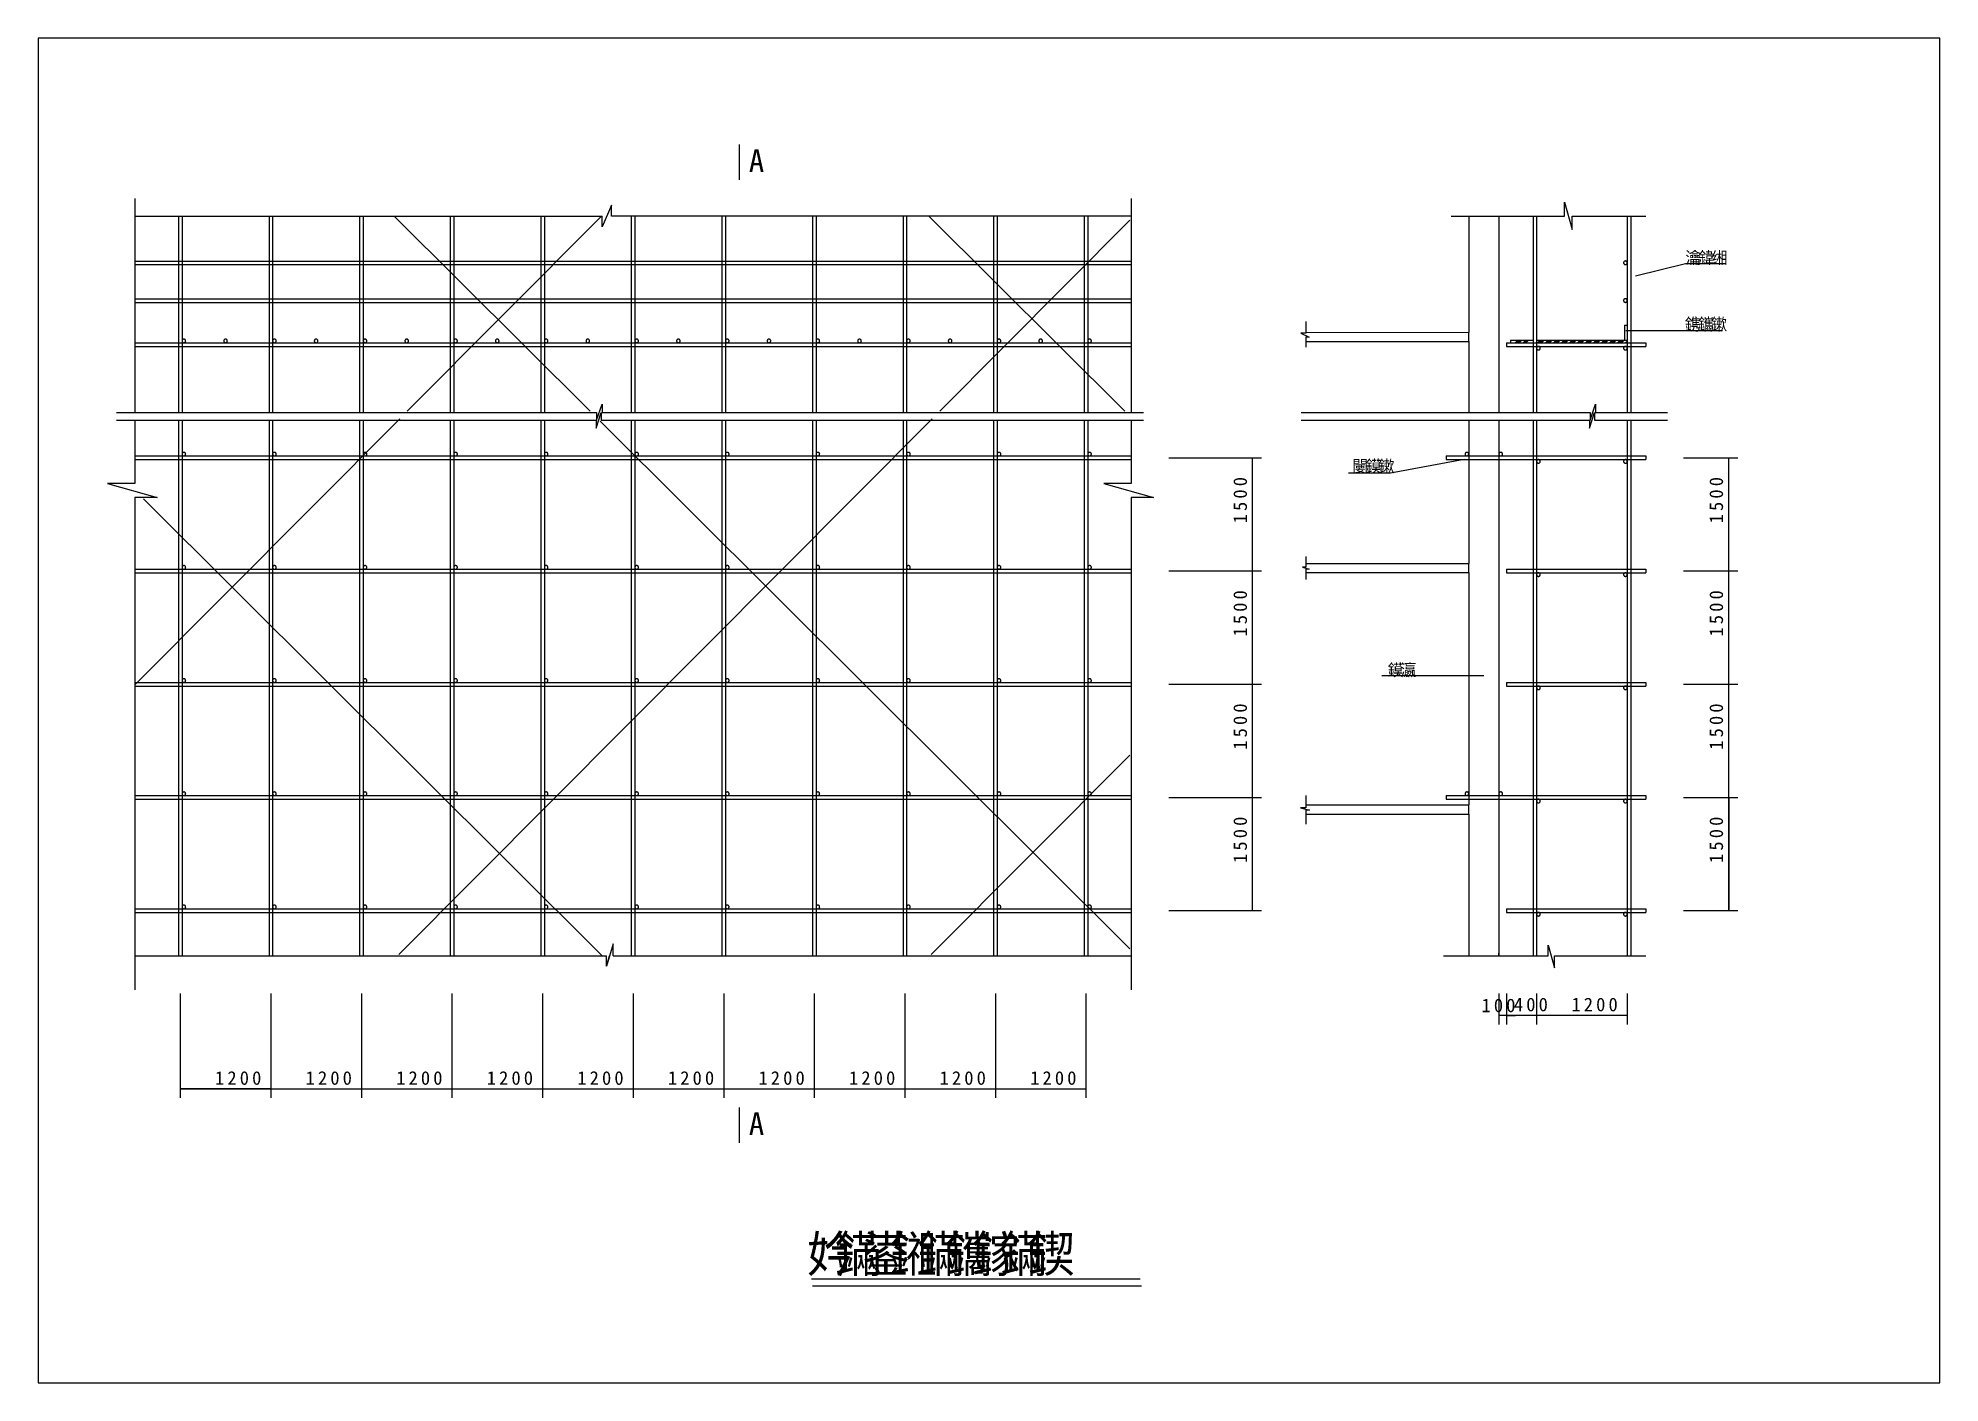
# Model space of a CAD drawing. Header units: metres. Extents: x 0 to 420, y 0 to 297.
import ezdxf

# ---------------------------------------------------------------- set-up
doc = ezdxf.new("R2010")
doc.units = ezdxf.units.M
doc.layers.add(' ', color=7, linetype='Continuous')

msp = doc.modelspace()

# ---------------------------------------------------------------- texts
at = {"layer": ' '}
for s, height, p in [('A', 5, (156.96, 267.4)), ('瀹', 2.67, (363.78, 247.14)), ('鍏', 2.67, (366.68, 247.14)), ('缃', 2.67, (369.58, 247.14)), ('鎸', 2.67, (363.66, 232.46)), ('鑴', 2.67, (366.56, 232.46)), ('鏉', 2.67, (369.45, 232.46)), ('闄', 2.67, (290.25, 201.11)), ('鏌', 2.67, (293.14, 201.11)), ('鏉', 2.67, (296.04, 201.11)), ('鏌', 2.67, (298.03, 156.12)), ('瀛', 2.67, (300.92, 156.12)), ('1', 3, (318.75, 81.88)), ('0', 3, (321.48, 81.88)), ('0', 3, (324.21, 81.88)), ('4', 3, (325.91, 82.08)), ('0', 3, (328.64, 82.08)), ('0', 3, (331.37, 82.08)), ('1', 3, (338.62, 82.08)), ('2', 3, (341.35, 82.08)), ('0', 3, (344.07, 82.08)), ('0', 3, (346.8, 82.08)), ('1', 3, (39.09, 65.85)), ('1', 3, (39.09, 65.85)), ('1', 3, (39.09, 65.85)), ('2', 3, (41.81, 65.85)), ('2', 3, (41.81, 65.85)), ('2', 3, (41.81, 65.85)), ('0', 3, (44.54, 65.85)), ('0', 3, (44.54, 65.85)), ('0', 3, (44.54, 65.85)), ('0', 3, (47.27, 65.85)), ('0', 3, (47.27, 65.85)), ('0', 3, (47.27, 65.85)), ('1', 3, (59.09, 65.85)), ('2', 3, (61.81, 65.85)), ('0', 3, (64.54, 65.85)), ('0', 3, (67.27, 65.85)), ('1', 3, (79.09, 65.85)), ('2', 3, (81.81, 65.85)), ('0', 3, (84.54, 65.85)), ('0', 3, (87.27, 65.85)), ('1', 3, (99.09, 65.85)), ('2', 3, (101.81, 65.85)), ('0', 3, (104.54, 65.85)), ('0', 3, (107.27, 65.85)), ('1', 3, (119.09, 65.85)), ('2', 3, (121.81, 65.85)), ('0', 3, (124.54, 65.85)), ('0', 3, (127.27, 65.85)), ('1', 3, (139.09, 65.85)), ('2', 3, (141.81, 65.85)), ('0', 3, (144.54, 65.85)), ('0', 3, (147.27, 65.85)), ('1', 3, (159.09, 65.85)), ('2', 3, (161.81, 65.85)), ('0', 3, (164.54, 65.85)), ('0', 3, (167.27, 65.85)), ('1', 3, (179.09, 65.85)), ('2', 3, (181.81, 65.85)), ('0', 3, (184.54, 65.85)), ('0', 3, (187.27, 65.85)), ('1', 3, (199.09, 65.85)), ('2', 3, (201.81, 65.85)), ('0', 3, (204.54, 65.85)), ('0', 3, (207.27, 65.85)), ('1', 3, (219.09, 65.85)), ('2', 3, (221.81, 65.85)), ('0', 3, (224.54, 65.85)), ('0', 3, (227.27, 65.85)), ('A', 5, (156.96, 54.75))]:
    msp.add_text(s, height=height, dxfattribs=at).set_placement(p)
for s, p in [('0', (266.96, 198.02)), ('0', (372.09, 198.02)), ('0', (266.96, 195.29)), ('5', (266.96, 192.56)), ('0', (372.09, 195.29)), ('5', (372.09, 192.56)), ('1', (266.96, 189.83)), ('1', (372.09, 189.83)), ('0', (266.96, 173.02)), ('0', (372.09, 173.02)), ('0', (266.96, 170.29)), ('5', (266.96, 167.56)), ('0', (372.09, 170.29)), ('5', (372.09, 167.56)), ('1', (266.96, 164.83)), ('1', (372.09, 164.83)), ('0', (266.96, 148.02)), ('0', (266.96, 145.29)), ('0', (372.09, 148.02)), ('0', (372.09, 145.29)), ('5', (266.96, 142.56)), ('5', (372.09, 142.56)), ('1', (266.96, 139.83)), ('1', (372.09, 139.83)), ('0', (266.96, 123.02)), ('0', (266.96, 120.29)), ('0', (372.09, 123.02)), ('0', (372.09, 123.02)), ('0', (372.09, 123.02)), ('0', (372.09, 120.29)), ('0', (372.09, 120.29)), ('0', (372.09, 120.29)), ('5', (266.96, 117.56)), ('5', (372.09, 117.56)), ('5', (372.09, 117.56)), ('5', (372.09, 117.56)), ('1', (266.96, 114.83)), ('1', (372.09, 114.83)), ('1', (372.09, 114.83)), ('1', (372.09, 114.83))]:
    msp.add_text(s, height=3, rotation=90, dxfattribs=at).set_placement(p)
for s, p in [('妗', (169.85, 24.48)), ('鏋', (175.94, 24.48)), ('鍙', (182.03, 24.48)), ('鎺', (188.11, 24.48)), ('鏋', (194.2, 24.48)), ('鑴', (200.29, 24.48)), ('鎵', (206.37, 24.48)), ('鏋', (212.46, 24.48)), ('鍥', (218.55, 24.48))]:
    msp.add_text(s, height=8).set_placement(p)

# ---------------------------------------------------------------- linework, layer by layer
at = {"layer": ' '}
for p, q in [((154.82, 273.51), (154.82, 265.71)), ((21.41, 261.57), (21.41, 214.31)), ((241.41, 261.57), (241.41, 214.31)), ((337.1, 257.65), (337.1, 260.73)), ((337.1, 260.73), (338.76, 254.71)), ((21.41, 257.65), (124.58, 257.65)), ((31.01, 257.65), (31.01, 214.31)), ((31.81, 257.65), (31.81, 214.31)), ((51.01, 257.65), (51.01, 214.31)), ((51.81, 257.65), (51.81, 214.31)), ((71.01, 257.65), (71.01, 214.31)), ((71.81, 257.65), (71.81, 214.31)), ((78.67, 257.65), (121.91, 214.6)), ((124.3, 257.53), (81.55, 214.59)), ((91.01, 257.65), (91.01, 214.31)), ((91.81, 257.65), (91.81, 214.31)), ((111.01, 257.65), (111.01, 214.31)), ((111.81, 257.65), (111.81, 214.31)), ((126.65, 260.12), (124.58, 255.28)), ((124.58, 255.28), (124.58, 257.65)), ((126.65, 257.65), (126.65, 260.12)), ((126.65, 257.76), (241.41, 257.76)), ((131.01, 257.76), (131.01, 214.31)), ((131.81, 257.76), (131.81, 214.31)), ((151.01, 257.76), (151.01, 214.31)), ((151.81, 257.76), (151.81, 214.31)), ((171.01, 257.76), (171.01, 214.31)), ((171.81, 257.76), (171.81, 214.31)), ((191.01, 257.76), (191.01, 214.31)), ((191.81, 257.76), (191.81, 214.31)), ((196.66, 257.76), (240.02, 214.6)), ((241.12, 256.76), (199.14, 214.59)), ((211.01, 257.76), (211.01, 214.31)), ((211.81, 257.76), (211.81, 214.31)), ((231.01, 257.76), (231.01, 214.31)), ((231.81, 257.76), (231.81, 214.31)), ((312.05, 257.65), (337.1, 257.65)), ((315.94, 257.65), (315.94, 231.99)), ((322.6, 257.65), (322.6, 231.99)), ((330.14, 257.65), (330.14, 214.31)), ((330.94, 257.65), (330.94, 214.31)), ((338.76, 254.71), (338.76, 257.65)), ((338.76, 257.65), (355.07, 257.65)), ((350.94, 257.65), (350.94, 214.31)), ((351.74, 257.65), (351.74, 214.31)), ((21.41, 247.76), (241.41, 247.76)), ((21.41, 246.96), (241.41, 246.96)), ((352.8, 244.5), (363.81, 247.18)), ((363.81, 247.18), (372.52, 247.18)), ((21.41, 239.43), (241.41, 239.43)), ((21.41, 238.63), (241.41, 238.63)), ((279.93, 231.81), (278.86, 231.81)), ((278.86, 231.81), (280.71, 230.97)), ((279.93, 234.37), (279.93, 231.81)), ((279.93, 231.98), (315.97, 232.04)), ((322.6, 231.98), (322.6, 214.31)), ((350.35, 233.63), (350.35, 230.29)), ((350.35, 233.63), (350.94, 233.63)), ((350.65, 232.43), (371.96, 232.43)), ((350.94, 233.63), (350.94, 229.71)), ((21.41, 229.71), (241.41, 229.71)), ((21.41, 228.91), (241.41, 228.91)), ((280.71, 230.97), (279.93, 230.97)), ((279.93, 230.97), (279.93, 228.73)), ((279.93, 229.98), (315.94, 229.98)), ((315.94, 229.98), (315.94, 214.31)), ((324.27, 229.71), (355.07, 229.71)), ((324.27, 229.71), (324.27, 228.91)), ((324.27, 228.91), (355.07, 228.91)), ((325.14, 230.29), (330.14, 230.29)), ((325.14, 230.29), (325.14, 229.71)), ((325.14, 229.71), (330.14, 229.71)), ((326.17, 229.71), (326.76, 230.29)), ((326.47, 229.71), (327.05, 230.29)), ((326.76, 229.71), (327.35, 230.29)), ((327.06, 229.71), (327.64, 230.29)), ((327.94, 229.71), (328.52, 230.29)), ((328.24, 229.71), (328.82, 230.29)), ((328.53, 229.71), (329.11, 230.29)), ((330.94, 230.29), (350.94, 230.29)), ((330.94, 229.71), (350.94, 229.71)), ((331.13, 229.71), (331.71, 230.29)), ((331.43, 229.71), (332.01, 230.29)), ((331.72, 229.71), (332.3, 230.29)), ((332.01, 229.71), (332.6, 230.29)), ((332.9, 229.71), (333.48, 230.29)), ((333.19, 229.71), (333.78, 230.29)), ((333.49, 229.71), (334.07, 230.29)), ((333.78, 229.71), (334.37, 230.29)), ((334.67, 229.71), (335.25, 230.29)), ((334.96, 229.71), (335.54, 230.29)), ((335.26, 229.71), (335.84, 230.29)), ((335.55, 229.71), (336.13, 230.29)), ((336.43, 229.71), (337.02, 230.29)), ((336.73, 229.71), (337.31, 230.29)), ((337.02, 229.71), (337.61, 230.29)), ((337.32, 229.71), (337.9, 230.29)), ((338.2, 229.71), (338.79, 230.29)), ((338.5, 229.71), (339.08, 230.29)), ((338.79, 229.71), (339.37, 230.29)), ((339.09, 229.71), (339.67, 230.29)), ((339.97, 229.71), (340.55, 230.29)), ((340.26, 229.71), (340.85, 230.29)), ((340.56, 229.71), (341.14, 230.29)), ((340.85, 229.71), (341.44, 230.29)), ((341.74, 229.71), (342.32, 230.29)), ((342.03, 229.71), (342.62, 230.29)), ((342.33, 229.71), (342.91, 230.29)), ((342.62, 229.71), (343.2, 230.29)), ((343.51, 229.71), (344.09, 230.29)), ((343.8, 229.71), (344.38, 230.29)), ((344.09, 229.71), (344.68, 230.29)), ((344.39, 229.71), (344.97, 230.29)), ((345.27, 229.71), (345.86, 230.29)), ((345.57, 229.71), (346.15, 230.29)), ((345.86, 229.71), (346.45, 230.29)), ((346.16, 229.71), (346.74, 230.29)), ((347.04, 229.71), (347.62, 230.29)), ((347.34, 229.71), (347.92, 230.29)), ((347.63, 229.71), (348.21, 230.29)), ((347.92, 229.71), (348.51, 230.29)), ((348.81, 229.71), (349.39, 230.29)), ((349.1, 229.71), (349.69, 230.29)), ((349.4, 229.71), (349.98, 230.29)), ((349.69, 229.71), (350.28, 230.29)), ((350.58, 229.71), (350.94, 230.07)), ((350.87, 229.71), (350.94, 229.78)), ((355.07, 229.71), (355.07, 228.91)), ((17.31, 214.31), (123.36, 214.31)), ((123.22, 210.85), (124.35, 214.31)), ((123.36, 212.64), (124.55, 216.17)), ((123.36, 214.31), (123.36, 212.64)), ((124.35, 214.31), (124.35, 212.64)), ((124.55, 216.17), (124.55, 214.31)), ((124.55, 214.31), (244.11, 214.31)), ((278.95, 214.31), (342.74, 214.31)), ((342.6, 210.85), (343.74, 214.31)), ((342.74, 212.64), (343.93, 216.17)), ((342.74, 214.31), (342.74, 212.64)), ((343.74, 214.31), (343.74, 212.64)), ((343.93, 216.17), (343.93, 214.31)), ((343.93, 214.31), (359.82, 214.31)), ((17.31, 212.64), (123.22, 212.64)), ((79.89, 212.93), (21.41, 154.19)), ((21.41, 212.64), (21.41, 198.61)), ((31.01, 212.64), (31.01, 94.31)), ((31.81, 212.64), (31.81, 94.31)), ((51.01, 212.64), (51.01, 94.31)), ((51.81, 212.64), (51.81, 94.31)), ((71.01, 212.64), (71.01, 94.31)), ((71.81, 212.64), (71.81, 94.31)), ((197.48, 212.93), (79.66, 94.59)), ((91.01, 212.64), (91.01, 94.31)), ((91.81, 212.64), (91.81, 94.31)), ((111.01, 212.64), (111.01, 94.31)), ((111.81, 212.64), (111.81, 94.31)), ((123.22, 212.64), (123.22, 210.85)), ((124.15, 212.36), (241.12, 95.9)), ((124.35, 212.64), (244.11, 212.64)), ((131.01, 212.64), (131.01, 94.31)), ((131.81, 212.64), (131.81, 94.31)), ((151.01, 212.64), (151.01, 94.31)), ((151.81, 212.64), (151.81, 94.31)), ((171.01, 212.64), (171.01, 94.31)), ((171.81, 212.64), (171.81, 94.31)), ((191.01, 212.64), (191.01, 94.31)), ((191.81, 212.64), (191.81, 94.31)), ((211.01, 212.64), (211.01, 94.31)), ((211.81, 212.64), (211.81, 94.31)), ((231.01, 212.64), (231.01, 94.31)), ((231.81, 212.64), (231.81, 94.31)), ((241.41, 212.64), (241.41, 198.61)), ((278.95, 212.64), (342.6, 212.64)), ((315.94, 212.64), (315.94, 180.98)), ((322.6, 212.64), (322.6, 166.7)), ((330.14, 212.64), (330.14, 166.7)), ((330.94, 212.64), (330.94, 166.7)), ((342.6, 212.64), (342.6, 210.85)), ((343.74, 212.64), (359.82, 212.64)), ((350.94, 212.64), (350.94, 166.7)), ((351.74, 212.64), (351.74, 166.7)), ((21.41, 204.71), (241.41, 204.71)), ((21.41, 203.91), (241.41, 203.91)), ((249.74, 204.31), (270.21, 204.31)), ((268.21, 179.31), (268.21, 204.31)), ((314.9, 203.91), (298.64, 200.92)), ((310.94, 204.71), (332.6, 204.71)), ((310.94, 204.71), (310.94, 203.91)), ((310.94, 203.91), (332.6, 203.91)), ((324.27, 204.71), (355.07, 204.71)), ((324.27, 203.91), (355.07, 203.91)), ((355.07, 204.71), (355.07, 203.91)), ((363.4, 204.31), (375.34, 204.31)), ((373.34, 179.31), (373.34, 204.31)), ((21.41, 198.61), (15.36, 198.61)), ((15.36, 198.61), (26.34, 195.51)), ((235.35, 198.61), (246.32, 195.51)), ((241.41, 198.61), (235.35, 198.61)), ((298.64, 200.92), (289.4, 200.92)), ((26.34, 195.51), (21.41, 195.51)), ((21.41, 195.51), (21.41, 86.8)), ((23.26, 195.22), (124.61, 94.31)), ((246.32, 195.51), (241.41, 195.51)), ((241.41, 195.51), (241.41, 86.8)), ((279.93, 182.48), (279.93, 180.12)), ((279.93, 180.98), (315.94, 180.98)), ((21.41, 179.71), (241.41, 179.71)), ((21.41, 178.91), (241.41, 178.91)), ((249.74, 179.31), (270.21, 179.31)), ((249.74, 179.31), (270.21, 179.31)), ((268.21, 154.31), (268.21, 179.31)), ((279.93, 180.12), (279.2, 180.12)), ((279.2, 180.12), (280.69, 179.68)), ((280.69, 179.68), (279.93, 179.68)), ((279.93, 179.68), (279.93, 177.42)), ((279.93, 178.98), (315.94, 178.98)), ((279.93, 178.98), (315.94, 178.98)), ((279.93, 178.98), (315.93, 178.98)), ((315.94, 178.98), (315.94, 168.36)), ((315.94, 178.97), (315.94, 166.7)), ((324.27, 179.71), (355.07, 179.71)), ((324.27, 179.71), (324.27, 178.91)), ((324.27, 178.91), (355.07, 178.91)), ((355.07, 179.71), (355.07, 178.91)), ((363.4, 179.31), (375.34, 179.31)), ((363.4, 179.31), (375.34, 179.31)), ((373.34, 154.31), (373.34, 179.31)), ((315.94, 166.7), (315.94, 127.64)), ((315.94, 166.7), (315.94, 127.65)), ((322.6, 166.7), (322.6, 94.31)), ((330.14, 166.7), (330.14, 94.31)), ((330.94, 166.7), (330.94, 94.31)), ((350.94, 166.7), (350.94, 94.31)), ((351.74, 166.7), (351.74, 94.31)), ((319.27, 156.17), (296.78, 156.17)), ((21.41, 154.71), (241.41, 154.71)), ((21.41, 153.91), (241.41, 153.91)), ((249.74, 154.31), (270.21, 154.31)), ((249.74, 154.31), (270.21, 154.31)), ((268.21, 129.31), (268.21, 154.31)), ((324.27, 154.71), (355.07, 154.71)), ((324.27, 154.71), (324.27, 153.91)), ((324.27, 153.91), (355.07, 153.91)), ((355.07, 154.71), (355.07, 153.91)), ((363.4, 154.31), (375.34, 154.31)), ((363.4, 154.31), (375.34, 154.31)), ((373.34, 129.31), (373.34, 154.31)), ((241.12, 138.65), (197.26, 94.59)), ((21.41, 129.71), (241.41, 129.71)), ((21.41, 128.91), (241.41, 128.91)), ((249.74, 129.31), (270.21, 129.31)), ((249.74, 129.31), (270.21, 129.31)), ((268.21, 104.31), (268.21, 129.31)), ((279.93, 127.04), (278.77, 127.04)), ((278.77, 127.04), (280.8, 126.5)), ((279.93, 129.76), (279.93, 127.04)), ((279.93, 127.64), (315.93, 127.64)), ((280.8, 126.5), (279.93, 126.5)), ((279.93, 126.5), (279.93, 123.38)), ((310.94, 129.71), (355.07, 129.71)), ((310.94, 129.71), (310.94, 128.91)), ((310.94, 128.91), (355.07, 128.91)), ((312.6, 129.71), (332.6, 129.71)), ((324.27, 128.91), (355.07, 128.91)), ((355.07, 129.71), (355.07, 128.91)), ((363.4, 129.31), (375.34, 129.31)), ((363.4, 129.31), (375.34, 129.31)), ((363.4, 129.31), (375.34, 129.31)), ((363.4, 129.31), (375.34, 129.31)), ((373.34, 104.31), (373.34, 129.31)), ((373.34, 129.31), (373.34, 104.31)), ((373.34, 104.31), (373.34, 129.31)), ((279.93, 125.64), (315.93, 125.64)), ((315.94, 125.64), (315.94, 102.64)), ((315.94, 125.64), (315.94, 94.31)), ((21.41, 104.71), (241.41, 104.71)), ((21.41, 103.91), (241.41, 103.91)), ((249.74, 104.31), (270.21, 104.31)), ((324.27, 104.71), (355.07, 104.71)), ((324.27, 104.71), (324.27, 103.91)), ((324.27, 103.91), (355.07, 103.91)), ((355.07, 104.71), (355.07, 103.91)), ((363.4, 104.31), (375.34, 104.31)), ((364.13, 104.31), (375.34, 104.31)), ((364.13, 104.31), (375.34, 104.31)), ((127.04, 97), (125.53, 92.01)), ((127.04, 94.31), (127.04, 97)), ((333.45, 94.31), (333.45, 96.68)), ((333.45, 96.68), (334.88, 91.65)), ((21.41, 94.31), (125.53, 94.31)), ((125.53, 92.01), (126.23, 94.31)), ((125.53, 92.01), (125.53, 94.31)), ((127.04, 94.31), (241.41, 94.31)), ((310.39, 94.31), (333.45, 94.31)), ((334.88, 91.65), (334.88, 94.31)), ((334.88, 94.31), (355.07, 94.31)), ((31.41, 85.98), (31.41, 62.94)), ((31.41, 85.87), (31.41, 62.94)), ((31.41, 85.87), (31.41, 62.94)), ((51.41, 85.98), (51.41, 62.94)), ((51.41, 85.98), (51.41, 62.94)), ((51.41, 85.98), (51.41, 62.94)), ((51.41, 85.87), (51.41, 62.94)), ((71.41, 85.98), (71.41, 62.94)), ((71.41, 85.98), (71.41, 62.94)), ((91.41, 85.98), (91.41, 62.94)), ((91.41, 85.98), (91.41, 62.94)), ((111.41, 85.98), (111.41, 62.94)), ((111.41, 85.98), (111.41, 62.94)), ((131.41, 85.98), (131.41, 62.94)), ((131.41, 85.98), (131.41, 62.94)), ((151.41, 85.98), (151.41, 62.94)), ((171.41, 85.98), (171.41, 62.94)), ((171.41, 85.98), (171.41, 62.94)), ((191.41, 85.98), (191.41, 62.94)), ((191.41, 85.98), (191.41, 62.94)), ((211.41, 85.98), (211.41, 62.94)), ((211.41, 85.98), (211.41, 62.94)), ((231.41, 85.98), (231.41, 62.94)), ((322.6, 85.98), (322.6, 79.17)), ((324.27, 85.98), (324.27, 79.17)), ((324.27, 85.98), (324.27, 79.17)), ((330.94, 85.98), (330.94, 79.17)), ((330.94, 85.98), (330.94, 79.17)), ((350.94, 85.98), (350.94, 79.17)), ((324.27, 81.17), (322.6, 81.17)), ((330.94, 81.17), (324.27, 81.17)), ((324.27, 81.17), (326.27, 81.17)), ((350.94, 81.17), (330.94, 81.17)), ((31.41, 64.94), (51.41, 64.94)), ((51.41, 64.94), (31.41, 64.94)), ((31.41, 64.94), (51.41, 64.94)), ((51.41, 64.94), (71.41, 64.94)), ((71.41, 64.94), (91.41, 64.94)), ((91.41, 64.94), (111.41, 64.94)), ((111.41, 64.94), (131.41, 64.94)), ((131.41, 64.94), (151.41, 64.94)), ((151.41, 64.94), (171.41, 64.94)), ((171.41, 64.94), (191.41, 64.94)), ((191.41, 64.94), (211.41, 64.94)), ((211.41, 64.94), (231.41, 64.94)), ((154.82, 60.86), (154.82, 53.06))]:
    msp.add_line(p, q, dxfattribs=at)
for points in [[(350.94, 247.37), (350.93, 247.41), (350.93, 247.45), (350.92, 247.49), (350.91, 247.52), (350.89, 247.56), (350.87, 247.59), (350.85, 247.62), (350.82, 247.65), (350.79, 247.68), (350.76, 247.7), (350.73, 247.72), (350.69, 247.74), (350.65, 247.75), (350.61, 247.76), (350.58, 247.77), (350.54, 247.77), (350.5, 247.77), (350.46, 247.76), (350.42, 247.75), (350.38, 247.74), (350.35, 247.72), (350.31, 247.7), (350.28, 247.68), (350.25, 247.65), (350.23, 247.62), (350.2, 247.59), (350.18, 247.56), (350.17, 247.52), (350.15, 247.49), (350.14, 247.45), (350.14, 247.41), (350.14, 247.37), (350.14, 247.33), (350.14, 247.29), (350.15, 247.25), (350.17, 247.22), (350.18, 247.18), (350.2, 247.15), (350.23, 247.12), (350.25, 247.09), (350.28, 247.06), (350.31, 247.04), (350.35, 247.02), (350.38, 247), (350.42, 246.99), (350.46, 246.98), (350.5, 246.97), (350.54, 246.97), (350.58, 246.97), (350.61, 246.98), (350.65, 246.99), (350.69, 247), (350.73, 247.02), (350.76, 247.04), (350.79, 247.06), (350.82, 247.09), (350.85, 247.12), (350.87, 247.15), (350.89, 247.18), (350.91, 247.22), (350.92, 247.25), (350.93, 247.29), (350.93, 247.33), (350.94, 247.37)], [(350.95, 239.04), (350.94, 239.08), (350.94, 239.12), (350.93, 239.16), (350.91, 239.19), (350.9, 239.23), (350.88, 239.26), (350.85, 239.3), (350.83, 239.33), (350.8, 239.35), (350.76, 239.38), (350.73, 239.4), (350.69, 239.41), (350.66, 239.43), (350.62, 239.44), (350.58, 239.44), (350.54, 239.44), (350.5, 239.44), (350.46, 239.44), (350.42, 239.43), (350.38, 239.41), (350.34, 239.4), (350.31, 239.38), (350.28, 239.35), (350.25, 239.33), (350.22, 239.3), (350.2, 239.26), (350.18, 239.23), (350.16, 239.19), (350.15, 239.16), (350.14, 239.12), (350.13, 239.08), (350.13, 239.04), (350.13, 239), (350.14, 238.96), (350.15, 238.92), (350.16, 238.88), (350.18, 238.84), (350.2, 238.81), (350.22, 238.78), (350.25, 238.75), (350.28, 238.72), (350.31, 238.7), (350.34, 238.68), (350.38, 238.66), (350.42, 238.65), (350.46, 238.64), (350.5, 238.63), (350.54, 238.63), (350.58, 238.63), (350.62, 238.64), (350.66, 238.65), (350.69, 238.66), (350.73, 238.68), (350.76, 238.7), (350.8, 238.72), (350.83, 238.75), (350.85, 238.78), (350.88, 238.81), (350.9, 238.84), (350.91, 238.88), (350.93, 238.92), (350.94, 238.96), (350.94, 239), (350.95, 239.04)], [(32.61, 230.11), (32.6, 230.15), (32.6, 230.19), (32.59, 230.23), (32.58, 230.26), (32.56, 230.3), (32.54, 230.33), (32.52, 230.37), (32.49, 230.39), (32.46, 230.42), (32.43, 230.44), (32.39, 230.46), (32.36, 230.48), (32.32, 230.49), (32.28, 230.5), (32.25, 230.51), (32.21, 230.51), (32.17, 230.51), (32.13, 230.5), (32.09, 230.49), (32.05, 230.48), (32.02, 230.46), (31.98, 230.44), (31.95, 230.42), (31.92, 230.39), (31.9, 230.37), (31.87, 230.33), (31.85, 230.3), (31.84, 230.26), (31.82, 230.23), (31.81, 230.19), (31.81, 230.15), (31.81, 230.11), (31.81, 230.07), (31.81, 230.03), (31.82, 230), (31.84, 229.96), (31.85, 229.92), (31.87, 229.89), (31.9, 229.86), (31.92, 229.83), (31.95, 229.8), (31.98, 229.78), (32.02, 229.76), (32.05, 229.74), (32.09, 229.73), (32.13, 229.72), (32.17, 229.71), (32.21, 229.71), (32.25, 229.71), (32.28, 229.72), (32.32, 229.73), (32.36, 229.74), (32.39, 229.76), (32.43, 229.78), (32.46, 229.8), (32.49, 229.83), (32.52, 229.86), (32.54, 229.89), (32.56, 229.92), (32.58, 229.96), (32.59, 230), (32.6, 230.03), (32.6, 230.07), (32.61, 230.11)], [(41.81, 230.11), (41.8, 230.15), (41.8, 230.19), (41.79, 230.23), (41.78, 230.26), (41.76, 230.3), (41.74, 230.33), (41.72, 230.37), (41.69, 230.39), (41.66, 230.42), (41.63, 230.44), (41.59, 230.46), (41.56, 230.48), (41.52, 230.49), (41.48, 230.5), (41.45, 230.51), (41.41, 230.51), (41.37, 230.51), (41.33, 230.5), (41.29, 230.49), (41.25, 230.48), (41.22, 230.46), (41.18, 230.44), (41.15, 230.42), (41.12, 230.39), (41.1, 230.37), (41.07, 230.33), (41.05, 230.3), (41.04, 230.26), (41.02, 230.23), (41.01, 230.19), (41.01, 230.15), (41.01, 230.11), (41.01, 230.07), (41.01, 230.03), (41.02, 230), (41.04, 229.96), (41.05, 229.92), (41.07, 229.89), (41.1, 229.86), (41.12, 229.83), (41.15, 229.8), (41.18, 229.78), (41.22, 229.76), (41.25, 229.74), (41.29, 229.73), (41.33, 229.72), (41.37, 229.71), (41.41, 229.71), (41.45, 229.71), (41.48, 229.72), (41.52, 229.73), (41.56, 229.74), (41.59, 229.76), (41.63, 229.78), (41.66, 229.8), (41.69, 229.83), (41.72, 229.86), (41.74, 229.89), (41.76, 229.92), (41.78, 229.96), (41.79, 230), (41.8, 230.03), (41.8, 230.07), (41.81, 230.11)], [(52.61, 230.11), (52.6, 230.15), (52.6, 230.19), (52.59, 230.23), (52.58, 230.26), (52.56, 230.3), (52.54, 230.33), (52.52, 230.37), (52.49, 230.39), (52.46, 230.42), (52.43, 230.44), (52.39, 230.46), (52.36, 230.48), (52.32, 230.49), (52.28, 230.5), (52.25, 230.51), (52.21, 230.51), (52.17, 230.51), (52.13, 230.5), (52.09, 230.49), (52.05, 230.48), (52.02, 230.46), (51.98, 230.44), (51.95, 230.42), (51.92, 230.39), (51.9, 230.37), (51.87, 230.33), (51.85, 230.3), (51.84, 230.26), (51.82, 230.23), (51.81, 230.19), (51.81, 230.15), (51.81, 230.11), (51.81, 230.07), (51.81, 230.03), (51.82, 230), (51.84, 229.96), (51.85, 229.92), (51.87, 229.89), (51.9, 229.86), (51.92, 229.83), (51.95, 229.8), (51.98, 229.78), (52.02, 229.76), (52.05, 229.74), (52.09, 229.73), (52.13, 229.72), (52.17, 229.71), (52.21, 229.71), (52.25, 229.71), (52.28, 229.72), (52.32, 229.73), (52.36, 229.74), (52.39, 229.76), (52.43, 229.78), (52.46, 229.8), (52.49, 229.83), (52.52, 229.86), (52.54, 229.89), (52.56, 229.92), (52.58, 229.96), (52.59, 230), (52.6, 230.03), (52.6, 230.07), (52.61, 230.11)], [(61.81, 230.11), (61.8, 230.15), (61.8, 230.19), (61.79, 230.23), (61.78, 230.26), (61.76, 230.3), (61.74, 230.33), (61.72, 230.37), (61.69, 230.39), (61.66, 230.42), (61.63, 230.44), (61.59, 230.46), (61.56, 230.48), (61.52, 230.49), (61.48, 230.5), (61.45, 230.51), (61.41, 230.51), (61.37, 230.51), (61.33, 230.5), (61.29, 230.49), (61.25, 230.48), (61.22, 230.46), (61.18, 230.44), (61.15, 230.42), (61.12, 230.39), (61.1, 230.37), (61.07, 230.33), (61.05, 230.3), (61.04, 230.26), (61.02, 230.23), (61.01, 230.19), (61.01, 230.15), (61.01, 230.11), (61.01, 230.07), (61.01, 230.03), (61.02, 230), (61.04, 229.96), (61.05, 229.92), (61.07, 229.89), (61.1, 229.86), (61.12, 229.83), (61.15, 229.8), (61.18, 229.78), (61.22, 229.76), (61.25, 229.74), (61.29, 229.73), (61.33, 229.72), (61.37, 229.71), (61.41, 229.71), (61.45, 229.71), (61.48, 229.72), (61.52, 229.73), (61.56, 229.74), (61.59, 229.76), (61.63, 229.78), (61.66, 229.8), (61.69, 229.83), (61.72, 229.86), (61.74, 229.89), (61.76, 229.92), (61.78, 229.96), (61.79, 230), (61.8, 230.03), (61.8, 230.07), (61.81, 230.11)], [(72.61, 230.11), (72.6, 230.15), (72.6, 230.19), (72.59, 230.23), (72.58, 230.26), (72.56, 230.3), (72.54, 230.33), (72.52, 230.37), (72.49, 230.39), (72.46, 230.42), (72.43, 230.44), (72.39, 230.46), (72.36, 230.48), (72.32, 230.49), (72.28, 230.5), (72.25, 230.51), (72.21, 230.51), (72.17, 230.51), (72.13, 230.5), (72.09, 230.49), (72.05, 230.48), (72.02, 230.46), (71.98, 230.44), (71.95, 230.42), (71.92, 230.39), (71.9, 230.37), (71.87, 230.33), (71.85, 230.3), (71.84, 230.26), (71.82, 230.23), (71.81, 230.19), (71.81, 230.15), (71.81, 230.11), (71.81, 230.07), (71.81, 230.03), (71.82, 230), (71.84, 229.96), (71.85, 229.92), (71.87, 229.89), (71.9, 229.86), (71.92, 229.83), (71.95, 229.8), (71.98, 229.78), (72.02, 229.76), (72.05, 229.74), (72.09, 229.73), (72.13, 229.72), (72.17, 229.71), (72.21, 229.71), (72.25, 229.71), (72.28, 229.72), (72.32, 229.73), (72.36, 229.74), (72.39, 229.76), (72.43, 229.78), (72.46, 229.8), (72.49, 229.83), (72.52, 229.86), (72.54, 229.89), (72.56, 229.92), (72.58, 229.96), (72.59, 230), (72.6, 230.03), (72.6, 230.07), (72.61, 230.11)], [(81.81, 230.11), (81.8, 230.15), (81.8, 230.19), (81.79, 230.23), (81.78, 230.26), (81.76, 230.3), (81.74, 230.33), (81.72, 230.37), (81.69, 230.39), (81.66, 230.42), (81.63, 230.44), (81.59, 230.46), (81.56, 230.48), (81.52, 230.49), (81.48, 230.5), (81.45, 230.51), (81.41, 230.51), (81.37, 230.51), (81.33, 230.5), (81.29, 230.49), (81.25, 230.48), (81.22, 230.46), (81.18, 230.44), (81.15, 230.42), (81.12, 230.39), (81.1, 230.37), (81.07, 230.33), (81.05, 230.3), (81.04, 230.26), (81.02, 230.23), (81.01, 230.19), (81.01, 230.15), (81.01, 230.11), (81.01, 230.07), (81.01, 230.03), (81.02, 230), (81.04, 229.96), (81.05, 229.92), (81.07, 229.89), (81.1, 229.86), (81.12, 229.83), (81.15, 229.8), (81.18, 229.78), (81.22, 229.76), (81.25, 229.74), (81.29, 229.73), (81.33, 229.72), (81.37, 229.71), (81.41, 229.71), (81.45, 229.71), (81.48, 229.72), (81.52, 229.73), (81.56, 229.74), (81.59, 229.76), (81.63, 229.78), (81.66, 229.8), (81.69, 229.83), (81.72, 229.86), (81.74, 229.89), (81.76, 229.92), (81.78, 229.96), (81.79, 230), (81.8, 230.03), (81.8, 230.07), (81.81, 230.11)], [(92.61, 230.11), (92.6, 230.15), (92.6, 230.19), (92.59, 230.23), (92.58, 230.26), (92.56, 230.3), (92.54, 230.33), (92.52, 230.37), (92.49, 230.39), (92.46, 230.42), (92.43, 230.44), (92.39, 230.46), (92.36, 230.48), (92.32, 230.49), (92.28, 230.5), (92.25, 230.51), (92.21, 230.51), (92.17, 230.51), (92.13, 230.5), (92.09, 230.49), (92.05, 230.48), (92.02, 230.46), (91.98, 230.44), (91.95, 230.42), (91.92, 230.39), (91.9, 230.37), (91.87, 230.33), (91.85, 230.3), (91.84, 230.26), (91.82, 230.23), (91.81, 230.19), (91.81, 230.15), (91.81, 230.11), (91.81, 230.07), (91.81, 230.03), (91.82, 230), (91.84, 229.96), (91.85, 229.92), (91.87, 229.89), (91.9, 229.86), (91.92, 229.83), (91.95, 229.8), (91.98, 229.78), (92.02, 229.76), (92.05, 229.74), (92.09, 229.73), (92.13, 229.72), (92.17, 229.71), (92.21, 229.71), (92.25, 229.71), (92.28, 229.72), (92.32, 229.73), (92.36, 229.74), (92.39, 229.76), (92.43, 229.78), (92.46, 229.8), (92.49, 229.83), (92.52, 229.86), (92.54, 229.89), (92.56, 229.92), (92.58, 229.96), (92.59, 230), (92.6, 230.03), (92.6, 230.07), (92.61, 230.11)], [(101.81, 230.11), (101.8, 230.15), (101.8, 230.19), (101.79, 230.23), (101.78, 230.26), (101.76, 230.3), (101.74, 230.33), (101.72, 230.37), (101.69, 230.39), (101.66, 230.42), (101.63, 230.44), (101.59, 230.46), (101.56, 230.48), (101.52, 230.49), (101.48, 230.5), (101.45, 230.51), (101.41, 230.51), (101.37, 230.51), (101.33, 230.5), (101.29, 230.49), (101.25, 230.48), (101.22, 230.46), (101.18, 230.44), (101.15, 230.42), (101.12, 230.39), (101.1, 230.37), (101.07, 230.33), (101.05, 230.3), (101.04, 230.26), (101.02, 230.23), (101.01, 230.19), (101.01, 230.15), (101.01, 230.11), (101.01, 230.07), (101.01, 230.03), (101.02, 230), (101.04, 229.96), (101.05, 229.92), (101.07, 229.89), (101.1, 229.86), (101.12, 229.83), (101.15, 229.8), (101.18, 229.78), (101.22, 229.76), (101.25, 229.74), (101.29, 229.73), (101.33, 229.72), (101.37, 229.71), (101.41, 229.71), (101.45, 229.71), (101.48, 229.72), (101.52, 229.73), (101.56, 229.74), (101.59, 229.76), (101.63, 229.78), (101.66, 229.8), (101.69, 229.83), (101.72, 229.86), (101.74, 229.89), (101.76, 229.92), (101.78, 229.96), (101.79, 230), (101.8, 230.03), (101.8, 230.07), (101.81, 230.11)], [(112.61, 230.11), (112.6, 230.15), (112.6, 230.19), (112.59, 230.23), (112.58, 230.26), (112.56, 230.3), (112.54, 230.33), (112.52, 230.37), (112.49, 230.39), (112.46, 230.42), (112.43, 230.44), (112.39, 230.46), (112.36, 230.48), (112.32, 230.49), (112.28, 230.5), (112.25, 230.51), (112.21, 230.51), (112.17, 230.51), (112.13, 230.5), (112.09, 230.49), (112.05, 230.48), (112.02, 230.46), (111.98, 230.44), (111.95, 230.42), (111.92, 230.39), (111.9, 230.37), (111.87, 230.33), (111.85, 230.3), (111.84, 230.26), (111.82, 230.23), (111.81, 230.19), (111.81, 230.15), (111.81, 230.11), (111.81, 230.07), (111.81, 230.03), (111.82, 230), (111.84, 229.96), (111.85, 229.92), (111.87, 229.89), (111.9, 229.86), (111.92, 229.83), (111.95, 229.8), (111.98, 229.78), (112.02, 229.76), (112.05, 229.74), (112.09, 229.73), (112.13, 229.72), (112.17, 229.71), (112.21, 229.71), (112.25, 229.71), (112.28, 229.72), (112.32, 229.73), (112.36, 229.74), (112.39, 229.76), (112.43, 229.78), (112.46, 229.8), (112.49, 229.83), (112.52, 229.86), (112.54, 229.89), (112.56, 229.92), (112.58, 229.96), (112.59, 230), (112.6, 230.03), (112.6, 230.07), (112.61, 230.11)], [(121.81, 230.11), (121.8, 230.15), (121.8, 230.19), (121.79, 230.23), (121.78, 230.26), (121.76, 230.3), (121.74, 230.33), (121.72, 230.37), (121.69, 230.39), (121.66, 230.42), (121.63, 230.44), (121.59, 230.46), (121.56, 230.48), (121.52, 230.49), (121.48, 230.5), (121.45, 230.51), (121.41, 230.51), (121.37, 230.51), (121.33, 230.5), (121.29, 230.49), (121.25, 230.48), (121.22, 230.46), (121.18, 230.44), (121.15, 230.42), (121.12, 230.39), (121.1, 230.37), (121.07, 230.33), (121.05, 230.3), (121.04, 230.26), (121.02, 230.23), (121.01, 230.19), (121.01, 230.15), (121.01, 230.11), (121.01, 230.07), (121.01, 230.03), (121.02, 230), (121.04, 229.96), (121.05, 229.92), (121.07, 229.89), (121.1, 229.86), (121.12, 229.83), (121.15, 229.8), (121.18, 229.78), (121.22, 229.76), (121.25, 229.74), (121.29, 229.73), (121.33, 229.72), (121.37, 229.71), (121.41, 229.71), (121.45, 229.71), (121.48, 229.72), (121.52, 229.73), (121.56, 229.74), (121.59, 229.76), (121.63, 229.78), (121.66, 229.8), (121.69, 229.83), (121.72, 229.86), (121.74, 229.89), (121.76, 229.92), (121.78, 229.96), (121.79, 230), (121.8, 230.03), (121.8, 230.07), (121.81, 230.11)], [(132.61, 230.11), (132.6, 230.15), (132.6, 230.19), (132.59, 230.23), (132.58, 230.26), (132.56, 230.3), (132.54, 230.33), (132.52, 230.37), (132.49, 230.39), (132.46, 230.42), (132.43, 230.44), (132.39, 230.46), (132.36, 230.48), (132.32, 230.49), (132.28, 230.5), (132.25, 230.51), (132.21, 230.51), (132.17, 230.51), (132.13, 230.5), (132.09, 230.49), (132.05, 230.48), (132.02, 230.46), (131.98, 230.44), (131.95, 230.42), (131.92, 230.39), (131.9, 230.37), (131.87, 230.33), (131.85, 230.3), (131.84, 230.26), (131.82, 230.23), (131.81, 230.19), (131.81, 230.15), (131.81, 230.11), (131.81, 230.07), (131.81, 230.03), (131.82, 230), (131.84, 229.96), (131.85, 229.92), (131.87, 229.89), (131.9, 229.86), (131.92, 229.83), (131.95, 229.8), (131.98, 229.78), (132.02, 229.76), (132.05, 229.74), (132.09, 229.73), (132.13, 229.72), (132.17, 229.71), (132.21, 229.71), (132.25, 229.71), (132.28, 229.72), (132.32, 229.73), (132.36, 229.74), (132.39, 229.76), (132.43, 229.78), (132.46, 229.8), (132.49, 229.83), (132.52, 229.86), (132.54, 229.89), (132.56, 229.92), (132.58, 229.96), (132.59, 230), (132.6, 230.03), (132.6, 230.07), (132.61, 230.11)], [(141.81, 230.11), (141.8, 230.15), (141.8, 230.19), (141.79, 230.23), (141.78, 230.26), (141.76, 230.3), (141.74, 230.33), (141.72, 230.37), (141.69, 230.39), (141.66, 230.42), (141.63, 230.44), (141.59, 230.46), (141.56, 230.48), (141.52, 230.49), (141.48, 230.5), (141.45, 230.51), (141.41, 230.51), (141.37, 230.51), (141.33, 230.5), (141.29, 230.49), (141.25, 230.48), (141.22, 230.46), (141.18, 230.44), (141.15, 230.42), (141.12, 230.39), (141.1, 230.37), (141.07, 230.33), (141.05, 230.3), (141.04, 230.26), (141.02, 230.23), (141.01, 230.19), (141.01, 230.15), (141.01, 230.11), (141.01, 230.07), (141.01, 230.03), (141.02, 230), (141.04, 229.96), (141.05, 229.92), (141.07, 229.89), (141.1, 229.86), (141.12, 229.83), (141.15, 229.8), (141.18, 229.78), (141.22, 229.76), (141.25, 229.74), (141.29, 229.73), (141.33, 229.72), (141.37, 229.71), (141.41, 229.71), (141.45, 229.71), (141.48, 229.72), (141.52, 229.73), (141.56, 229.74), (141.59, 229.76), (141.63, 229.78), (141.66, 229.8), (141.69, 229.83), (141.72, 229.86), (141.74, 229.89), (141.76, 229.92), (141.78, 229.96), (141.79, 230), (141.8, 230.03), (141.8, 230.07), (141.81, 230.11)], [(152.61, 230.11), (152.6, 230.15), (152.6, 230.19), (152.59, 230.23), (152.58, 230.26), (152.56, 230.3), (152.54, 230.33), (152.52, 230.37), (152.49, 230.39), (152.46, 230.42), (152.43, 230.44), (152.39, 230.46), (152.36, 230.48), (152.32, 230.49), (152.28, 230.5), (152.25, 230.51), (152.21, 230.51), (152.17, 230.51), (152.13, 230.5), (152.09, 230.49), (152.05, 230.48), (152.02, 230.46), (151.98, 230.44), (151.95, 230.42), (151.92, 230.39), (151.9, 230.37), (151.87, 230.33), (151.85, 230.3), (151.84, 230.26), (151.82, 230.23), (151.81, 230.19), (151.81, 230.15), (151.81, 230.11), (151.81, 230.07), (151.81, 230.03), (151.82, 230), (151.84, 229.96), (151.85, 229.92), (151.87, 229.89), (151.9, 229.86), (151.92, 229.83), (151.95, 229.8), (151.98, 229.78), (152.02, 229.76), (152.05, 229.74), (152.09, 229.73), (152.13, 229.72), (152.17, 229.71), (152.21, 229.71), (152.25, 229.71), (152.28, 229.72), (152.32, 229.73), (152.36, 229.74), (152.39, 229.76), (152.43, 229.78), (152.46, 229.8), (152.49, 229.83), (152.52, 229.86), (152.54, 229.89), (152.56, 229.92), (152.58, 229.96), (152.59, 230), (152.6, 230.03), (152.6, 230.07), (152.61, 230.11)], [(161.81, 230.11), (161.8, 230.15), (161.8, 230.19), (161.79, 230.23), (161.78, 230.26), (161.76, 230.3), (161.74, 230.33), (161.72, 230.37), (161.69, 230.39), (161.66, 230.42), (161.63, 230.44), (161.59, 230.46), (161.56, 230.48), (161.52, 230.49), (161.48, 230.5), (161.45, 230.51), (161.41, 230.51), (161.37, 230.51), (161.33, 230.5), (161.29, 230.49), (161.25, 230.48), (161.22, 230.46), (161.18, 230.44), (161.15, 230.42), (161.12, 230.39), (161.1, 230.37), (161.07, 230.33), (161.05, 230.3), (161.04, 230.26), (161.02, 230.23), (161.01, 230.19), (161.01, 230.15), (161.01, 230.11), (161.01, 230.07), (161.01, 230.03), (161.02, 230), (161.04, 229.96), (161.05, 229.92), (161.07, 229.89), (161.1, 229.86), (161.12, 229.83), (161.15, 229.8), (161.18, 229.78), (161.22, 229.76), (161.25, 229.74), (161.29, 229.73), (161.33, 229.72), (161.37, 229.71), (161.41, 229.71), (161.45, 229.71), (161.48, 229.72), (161.52, 229.73), (161.56, 229.74), (161.59, 229.76), (161.63, 229.78), (161.66, 229.8), (161.69, 229.83), (161.72, 229.86), (161.74, 229.89), (161.76, 229.92), (161.78, 229.96), (161.79, 230), (161.8, 230.03), (161.8, 230.07), (161.81, 230.11)], [(172.61, 230.11), (172.6, 230.15), (172.6, 230.19), (172.59, 230.23), (172.58, 230.26), (172.56, 230.3), (172.54, 230.33), (172.52, 230.37), (172.49, 230.39), (172.46, 230.42), (172.43, 230.44), (172.39, 230.46), (172.36, 230.48), (172.32, 230.49), (172.28, 230.5), (172.25, 230.51), (172.21, 230.51), (172.17, 230.51), (172.13, 230.5), (172.09, 230.49), (172.05, 230.48), (172.02, 230.46), (171.98, 230.44), (171.95, 230.42), (171.92, 230.39), (171.9, 230.37), (171.87, 230.33), (171.85, 230.3), (171.84, 230.26), (171.82, 230.23), (171.81, 230.19), (171.81, 230.15), (171.81, 230.11), (171.81, 230.07), (171.81, 230.03), (171.82, 230), (171.84, 229.96), (171.85, 229.92), (171.87, 229.89), (171.9, 229.86), (171.92, 229.83), (171.95, 229.8), (171.98, 229.78), (172.02, 229.76), (172.05, 229.74), (172.09, 229.73), (172.13, 229.72), (172.17, 229.71), (172.21, 229.71), (172.25, 229.71), (172.28, 229.72), (172.32, 229.73), (172.36, 229.74), (172.39, 229.76), (172.43, 229.78), (172.46, 229.8), (172.49, 229.83), (172.52, 229.86), (172.54, 229.89), (172.56, 229.92), (172.58, 229.96), (172.59, 230), (172.6, 230.03), (172.6, 230.07), (172.61, 230.11)], [(181.81, 230.11), (181.8, 230.15), (181.8, 230.19), (181.79, 230.23), (181.78, 230.26), (181.76, 230.3), (181.74, 230.33), (181.72, 230.37), (181.69, 230.39), (181.66, 230.42), (181.63, 230.44), (181.59, 230.46), (181.56, 230.48), (181.52, 230.49), (181.48, 230.5), (181.45, 230.51), (181.41, 230.51), (181.37, 230.51), (181.33, 230.5), (181.29, 230.49), (181.25, 230.48), (181.22, 230.46), (181.18, 230.44), (181.15, 230.42), (181.12, 230.39), (181.1, 230.37), (181.07, 230.33), (181.05, 230.3), (181.04, 230.26), (181.02, 230.23), (181.01, 230.19), (181.01, 230.15), (181.01, 230.11), (181.01, 230.07), (181.01, 230.03), (181.02, 230), (181.04, 229.96), (181.05, 229.92), (181.07, 229.89), (181.1, 229.86), (181.12, 229.83), (181.15, 229.8), (181.18, 229.78), (181.22, 229.76), (181.25, 229.74), (181.29, 229.73), (181.33, 229.72), (181.37, 229.71), (181.41, 229.71), (181.45, 229.71), (181.48, 229.72), (181.52, 229.73), (181.56, 229.74), (181.59, 229.76), (181.63, 229.78), (181.66, 229.8), (181.69, 229.83), (181.72, 229.86), (181.74, 229.89), (181.76, 229.92), (181.78, 229.96), (181.79, 230), (181.8, 230.03), (181.8, 230.07), (181.81, 230.11)], [(192.61, 230.11), (192.6, 230.15), (192.6, 230.19), (192.59, 230.23), (192.58, 230.26), (192.56, 230.3), (192.54, 230.33), (192.52, 230.37), (192.49, 230.39), (192.46, 230.42), (192.43, 230.44), (192.39, 230.46), (192.36, 230.48), (192.32, 230.49), (192.28, 230.5), (192.25, 230.51), (192.21, 230.51), (192.17, 230.51), (192.13, 230.5), (192.09, 230.49), (192.05, 230.48), (192.02, 230.46), (191.98, 230.44), (191.95, 230.42), (191.92, 230.39), (191.9, 230.37), (191.87, 230.33), (191.85, 230.3), (191.84, 230.26), (191.82, 230.23), (191.81, 230.19), (191.81, 230.15), (191.81, 230.11), (191.81, 230.07), (191.81, 230.03), (191.82, 230), (191.84, 229.96), (191.85, 229.92), (191.87, 229.89), (191.9, 229.86), (191.92, 229.83), (191.95, 229.8), (191.98, 229.78), (192.02, 229.76), (192.05, 229.74), (192.09, 229.73), (192.13, 229.72), (192.17, 229.71), (192.21, 229.71), (192.25, 229.71), (192.28, 229.72), (192.32, 229.73), (192.36, 229.74), (192.39, 229.76), (192.43, 229.78), (192.46, 229.8), (192.49, 229.83), (192.52, 229.86), (192.54, 229.89), (192.56, 229.92), (192.58, 229.96), (192.59, 230), (192.6, 230.03), (192.6, 230.07), (192.61, 230.11)], [(201.81, 230.11), (201.8, 230.15), (201.8, 230.19), (201.79, 230.23), (201.78, 230.26), (201.76, 230.3), (201.74, 230.33), (201.72, 230.37), (201.69, 230.39), (201.66, 230.42), (201.63, 230.44), (201.59, 230.46), (201.56, 230.48), (201.52, 230.49), (201.48, 230.5), (201.45, 230.51), (201.41, 230.51), (201.37, 230.51), (201.33, 230.5), (201.29, 230.49), (201.25, 230.48), (201.22, 230.46), (201.18, 230.44), (201.15, 230.42), (201.12, 230.39), (201.1, 230.37), (201.07, 230.33), (201.05, 230.3), (201.04, 230.26), (201.02, 230.23), (201.01, 230.19), (201.01, 230.15), (201.01, 230.11), (201.01, 230.07), (201.01, 230.03), (201.02, 230), (201.04, 229.96), (201.05, 229.92), (201.07, 229.89), (201.1, 229.86), (201.12, 229.83), (201.15, 229.8), (201.18, 229.78), (201.22, 229.76), (201.25, 229.74), (201.29, 229.73), (201.33, 229.72), (201.37, 229.71), (201.41, 229.71), (201.45, 229.71), (201.48, 229.72), (201.52, 229.73), (201.56, 229.74), (201.59, 229.76), (201.63, 229.78), (201.66, 229.8), (201.69, 229.83), (201.72, 229.86), (201.74, 229.89), (201.76, 229.92), (201.78, 229.96), (201.79, 230), (201.8, 230.03), (201.8, 230.07), (201.81, 230.11)], [(212.61, 230.11), (212.6, 230.15), (212.6, 230.19), (212.59, 230.23), (212.58, 230.26), (212.56, 230.3), (212.54, 230.33), (212.52, 230.37), (212.49, 230.39), (212.46, 230.42), (212.43, 230.44), (212.39, 230.46), (212.36, 230.48), (212.32, 230.49), (212.28, 230.5), (212.25, 230.51), (212.21, 230.51), (212.17, 230.51), (212.13, 230.5), (212.09, 230.49), (212.05, 230.48), (212.02, 230.46), (211.98, 230.44), (211.95, 230.42), (211.92, 230.39), (211.9, 230.37), (211.87, 230.33), (211.85, 230.3), (211.84, 230.26), (211.82, 230.23), (211.81, 230.19), (211.81, 230.15), (211.81, 230.11), (211.81, 230.07), (211.81, 230.03), (211.82, 230), (211.84, 229.96), (211.85, 229.92), (211.87, 229.89), (211.9, 229.86), (211.92, 229.83), (211.95, 229.8), (211.98, 229.78), (212.02, 229.76), (212.05, 229.74), (212.09, 229.73), (212.13, 229.72), (212.17, 229.71), (212.21, 229.71), (212.25, 229.71), (212.28, 229.72), (212.32, 229.73), (212.36, 229.74), (212.39, 229.76), (212.43, 229.78), (212.46, 229.8), (212.49, 229.83), (212.52, 229.86), (212.54, 229.89), (212.56, 229.92), (212.58, 229.96), (212.59, 230), (212.6, 230.03), (212.6, 230.07), (212.61, 230.11)], [(221.81, 230.11), (221.8, 230.15), (221.8, 230.19), (221.79, 230.23), (221.78, 230.26), (221.76, 230.3), (221.74, 230.33), (221.72, 230.37), (221.69, 230.39), (221.66, 230.42), (221.63, 230.44), (221.59, 230.46), (221.56, 230.48), (221.52, 230.49), (221.48, 230.5), (221.45, 230.51), (221.41, 230.51), (221.37, 230.51), (221.33, 230.5), (221.29, 230.49), (221.25, 230.48), (221.22, 230.46), (221.18, 230.44), (221.15, 230.42), (221.12, 230.39), (221.1, 230.37), (221.07, 230.33), (221.05, 230.3), (221.04, 230.26), (221.02, 230.23), (221.01, 230.19), (221.01, 230.15), (221.01, 230.11), (221.01, 230.07), (221.01, 230.03), (221.02, 230), (221.04, 229.96), (221.05, 229.92), (221.07, 229.89), (221.1, 229.86), (221.12, 229.83), (221.15, 229.8), (221.18, 229.78), (221.22, 229.76), (221.25, 229.74), (221.29, 229.73), (221.33, 229.72), (221.37, 229.71), (221.41, 229.71), (221.45, 229.71), (221.48, 229.72), (221.52, 229.73), (221.56, 229.74), (221.59, 229.76), (221.63, 229.78), (221.66, 229.8), (221.69, 229.83), (221.72, 229.86), (221.74, 229.89), (221.76, 229.92), (221.78, 229.96), (221.79, 230), (221.8, 230.03), (221.8, 230.07), (221.81, 230.11)], [(232.61, 230.11), (232.6, 230.15), (232.6, 230.19), (232.59, 230.23), (232.58, 230.26), (232.56, 230.3), (232.54, 230.33), (232.52, 230.37), (232.49, 230.39), (232.46, 230.42), (232.43, 230.44), (232.39, 230.46), (232.36, 230.48), (232.32, 230.49), (232.28, 230.5), (232.25, 230.51), (232.21, 230.51), (232.17, 230.51), (232.13, 230.5), (232.09, 230.49), (232.05, 230.48), (232.02, 230.46), (231.98, 230.44), (231.95, 230.42), (231.92, 230.39), (231.9, 230.37), (231.87, 230.33), (231.85, 230.3), (231.84, 230.26), (231.82, 230.23), (231.81, 230.19), (231.81, 230.15), (231.81, 230.11), (231.81, 230.07), (231.81, 230.03), (231.82, 230), (231.84, 229.96), (231.85, 229.92), (231.87, 229.89), (231.9, 229.86), (231.92, 229.83), (231.95, 229.8), (231.98, 229.78), (232.02, 229.76), (232.05, 229.74), (232.09, 229.73), (232.13, 229.72), (232.17, 229.71), (232.21, 229.71), (232.25, 229.71), (232.28, 229.72), (232.32, 229.73), (232.36, 229.74), (232.39, 229.76), (232.43, 229.78), (232.46, 229.8), (232.49, 229.83), (232.52, 229.86), (232.54, 229.89), (232.56, 229.92), (232.58, 229.96), (232.59, 230), (232.6, 230.03), (232.6, 230.07), (232.61, 230.11)], [(331.74, 228.51), (331.73, 228.55), (331.73, 228.59), (331.72, 228.63), (331.71, 228.66), (331.69, 228.7), (331.67, 228.73), (331.65, 228.77), (331.62, 228.79), (331.59, 228.82), (331.56, 228.84), (331.53, 228.86), (331.49, 228.88), (331.45, 228.89), (331.41, 228.9), (331.38, 228.91), (331.34, 228.91), (331.3, 228.91), (331.26, 228.9), (331.22, 228.89), (331.18, 228.88), (331.15, 228.86), (331.11, 228.84), (331.08, 228.82), (331.05, 228.79), (331.03, 228.77), (331, 228.73), (330.98, 228.7), (330.97, 228.66), (330.95, 228.63), (330.94, 228.59), (330.94, 228.55), (330.94, 228.51), (330.94, 228.47), (330.94, 228.43), (330.95, 228.4), (330.97, 228.36), (330.98, 228.32), (331, 228.29), (331.03, 228.26), (331.05, 228.23), (331.08, 228.2), (331.11, 228.18), (331.15, 228.16), (331.18, 228.14), (331.22, 228.13), (331.26, 228.12), (331.3, 228.11), (331.34, 228.11), (331.38, 228.11), (331.41, 228.12), (331.45, 228.13), (331.49, 228.14), (331.53, 228.16), (331.56, 228.18), (331.59, 228.2), (331.62, 228.23), (331.65, 228.26), (331.67, 228.29), (331.69, 228.32), (331.71, 228.36), (331.72, 228.4), (331.73, 228.43), (331.73, 228.47), (331.74, 228.51)], [(350.94, 228.51), (350.93, 228.55), (350.93, 228.59), (350.92, 228.63), (350.91, 228.66), (350.89, 228.7), (350.87, 228.73), (350.85, 228.77), (350.82, 228.79), (350.79, 228.82), (350.76, 228.84), (350.73, 228.86), (350.69, 228.88), (350.65, 228.89), (350.61, 228.9), (350.58, 228.91), (350.54, 228.91), (350.5, 228.91), (350.46, 228.9), (350.42, 228.89), (350.38, 228.88), (350.35, 228.86), (350.31, 228.84), (350.28, 228.82), (350.25, 228.79), (350.23, 228.77), (350.2, 228.73), (350.18, 228.7), (350.17, 228.66), (350.15, 228.63), (350.14, 228.59), (350.14, 228.55), (350.14, 228.51), (350.14, 228.47), (350.14, 228.43), (350.15, 228.4), (350.17, 228.36), (350.18, 228.32), (350.2, 228.29), (350.23, 228.26), (350.25, 228.23), (350.28, 228.2), (350.31, 228.18), (350.35, 228.16), (350.38, 228.14), (350.42, 228.13), (350.46, 228.12), (350.5, 228.11), (350.54, 228.11), (350.58, 228.11), (350.61, 228.12), (350.65, 228.13), (350.69, 228.14), (350.73, 228.16), (350.76, 228.18), (350.79, 228.2), (350.82, 228.23), (350.85, 228.26), (350.87, 228.29), (350.89, 228.32), (350.91, 228.36), (350.92, 228.4), (350.93, 228.43), (350.93, 228.47), (350.94, 228.51)], [(32.61, 205.11), (32.6, 205.15), (32.6, 205.19), (32.59, 205.23), (32.58, 205.26), (32.56, 205.3), (32.54, 205.33), (32.52, 205.37), (32.49, 205.39), (32.46, 205.42), (32.43, 205.44), (32.39, 205.46), (32.36, 205.48), (32.32, 205.49), (32.28, 205.5), (32.25, 205.51), (32.21, 205.51), (32.17, 205.51), (32.13, 205.5), (32.09, 205.49), (32.05, 205.48), (32.02, 205.46), (31.98, 205.44), (31.95, 205.42), (31.92, 205.39), (31.9, 205.37), (31.87, 205.33), (31.85, 205.3), (31.84, 205.26), (31.82, 205.23), (31.81, 205.19), (31.81, 205.15), (31.81, 205.11), (31.81, 205.07), (31.81, 205.03), (31.82, 205), (31.84, 204.96), (31.85, 204.92), (31.87, 204.89), (31.9, 204.86), (31.92, 204.83), (31.95, 204.8), (31.98, 204.78), (32.02, 204.76), (32.05, 204.74), (32.09, 204.73), (32.13, 204.72), (32.17, 204.71), (32.21, 204.71), (32.25, 204.71), (32.28, 204.72), (32.32, 204.73), (32.36, 204.74), (32.39, 204.76), (32.43, 204.78), (32.46, 204.8), (32.49, 204.83), (32.52, 204.86), (32.54, 204.89), (32.56, 204.92), (32.58, 204.96), (32.59, 205), (32.6, 205.03), (32.6, 205.07), (32.61, 205.11)], [(52.61, 205.11), (52.6, 205.15), (52.6, 205.19), (52.59, 205.23), (52.58, 205.26), (52.56, 205.3), (52.54, 205.33), (52.52, 205.37), (52.49, 205.39), (52.46, 205.42), (52.43, 205.44), (52.39, 205.46), (52.36, 205.48), (52.32, 205.49), (52.28, 205.5), (52.25, 205.51), (52.21, 205.51), (52.17, 205.51), (52.13, 205.5), (52.09, 205.49), (52.05, 205.48), (52.02, 205.46), (51.98, 205.44), (51.95, 205.42), (51.92, 205.39), (51.9, 205.37), (51.87, 205.33), (51.85, 205.3), (51.84, 205.26), (51.82, 205.23), (51.81, 205.19), (51.81, 205.15), (51.81, 205.11), (51.81, 205.07), (51.81, 205.03), (51.82, 205), (51.84, 204.96), (51.85, 204.92), (51.87, 204.89), (51.9, 204.86), (51.92, 204.83), (51.95, 204.8), (51.98, 204.78), (52.02, 204.76), (52.05, 204.74), (52.09, 204.73), (52.13, 204.72), (52.17, 204.71), (52.21, 204.71), (52.25, 204.71), (52.28, 204.72), (52.32, 204.73), (52.36, 204.74), (52.39, 204.76), (52.43, 204.78), (52.46, 204.8), (52.49, 204.83), (52.52, 204.86), (52.54, 204.89), (52.56, 204.92), (52.58, 204.96), (52.59, 205), (52.6, 205.03), (52.6, 205.07), (52.61, 205.11)], [(72.61, 205.11), (72.6, 205.15), (72.6, 205.19), (72.59, 205.23), (72.58, 205.26), (72.56, 205.3), (72.54, 205.33), (72.52, 205.37), (72.49, 205.39), (72.46, 205.42), (72.43, 205.44), (72.39, 205.46), (72.36, 205.48), (72.32, 205.49), (72.28, 205.5), (72.25, 205.51), (72.21, 205.51), (72.17, 205.51), (72.13, 205.5), (72.09, 205.49), (72.05, 205.48), (72.02, 205.46), (71.98, 205.44), (71.95, 205.42), (71.92, 205.39), (71.9, 205.37), (71.87, 205.33), (71.85, 205.3), (71.84, 205.26), (71.82, 205.23), (71.81, 205.19), (71.81, 205.15), (71.81, 205.11), (71.81, 205.07), (71.81, 205.03), (71.82, 205), (71.84, 204.96), (71.85, 204.92), (71.87, 204.89), (71.9, 204.86), (71.92, 204.83), (71.95, 204.8), (71.98, 204.78), (72.02, 204.76), (72.05, 204.74), (72.09, 204.73), (72.13, 204.72), (72.17, 204.71), (72.21, 204.71), (72.25, 204.71), (72.28, 204.72), (72.32, 204.73), (72.36, 204.74), (72.39, 204.76), (72.43, 204.78), (72.46, 204.8), (72.49, 204.83), (72.52, 204.86), (72.54, 204.89), (72.56, 204.92), (72.58, 204.96), (72.59, 205), (72.6, 205.03), (72.6, 205.07), (72.61, 205.11)], [(92.61, 205.11), (92.6, 205.15), (92.6, 205.19), (92.59, 205.23), (92.58, 205.26), (92.56, 205.3), (92.54, 205.33), (92.52, 205.37), (92.49, 205.39), (92.46, 205.42), (92.43, 205.44), (92.39, 205.46), (92.36, 205.48), (92.32, 205.49), (92.28, 205.5), (92.25, 205.51), (92.21, 205.51), (92.17, 205.51), (92.13, 205.5), (92.09, 205.49), (92.05, 205.48), (92.02, 205.46), (91.98, 205.44), (91.95, 205.42), (91.92, 205.39), (91.9, 205.37), (91.87, 205.33), (91.85, 205.3), (91.84, 205.26), (91.82, 205.23), (91.81, 205.19), (91.81, 205.15), (91.81, 205.11), (91.81, 205.07), (91.81, 205.03), (91.82, 205), (91.84, 204.96), (91.85, 204.92), (91.87, 204.89), (91.9, 204.86), (91.92, 204.83), (91.95, 204.8), (91.98, 204.78), (92.02, 204.76), (92.05, 204.74), (92.09, 204.73), (92.13, 204.72), (92.17, 204.71), (92.21, 204.71), (92.25, 204.71), (92.28, 204.72), (92.32, 204.73), (92.36, 204.74), (92.39, 204.76), (92.43, 204.78), (92.46, 204.8), (92.49, 204.83), (92.52, 204.86), (92.54, 204.89), (92.56, 204.92), (92.58, 204.96), (92.59, 205), (92.6, 205.03), (92.6, 205.07), (92.61, 205.11)], [(112.61, 205.11), (112.6, 205.15), (112.6, 205.19), (112.59, 205.23), (112.58, 205.26), (112.56, 205.3), (112.54, 205.33), (112.52, 205.37), (112.49, 205.39), (112.46, 205.42), (112.43, 205.44), (112.39, 205.46), (112.36, 205.48), (112.32, 205.49), (112.28, 205.5), (112.25, 205.51), (112.21, 205.51), (112.17, 205.51), (112.13, 205.5), (112.09, 205.49), (112.05, 205.48), (112.02, 205.46), (111.98, 205.44), (111.95, 205.42), (111.92, 205.39), (111.9, 205.37), (111.87, 205.33), (111.85, 205.3), (111.84, 205.26), (111.82, 205.23), (111.81, 205.19), (111.81, 205.15), (111.81, 205.11), (111.81, 205.07), (111.81, 205.03), (111.82, 205), (111.84, 204.96), (111.85, 204.92), (111.87, 204.89), (111.9, 204.86), (111.92, 204.83), (111.95, 204.8), (111.98, 204.78), (112.02, 204.76), (112.05, 204.74), (112.09, 204.73), (112.13, 204.72), (112.17, 204.71), (112.21, 204.71), (112.25, 204.71), (112.28, 204.72), (112.32, 204.73), (112.36, 204.74), (112.39, 204.76), (112.43, 204.78), (112.46, 204.8), (112.49, 204.83), (112.52, 204.86), (112.54, 204.89), (112.56, 204.92), (112.58, 204.96), (112.59, 205), (112.6, 205.03), (112.6, 205.07), (112.61, 205.11)], [(132.61, 205.11), (132.6, 205.15), (132.6, 205.19), (132.59, 205.23), (132.58, 205.26), (132.56, 205.3), (132.54, 205.33), (132.52, 205.37), (132.49, 205.39), (132.46, 205.42), (132.43, 205.44), (132.39, 205.46), (132.36, 205.48), (132.32, 205.49), (132.28, 205.5), (132.25, 205.51), (132.21, 205.51), (132.17, 205.51), (132.13, 205.5), (132.09, 205.49), (132.05, 205.48), (132.02, 205.46), (131.98, 205.44), (131.95, 205.42), (131.92, 205.39), (131.9, 205.37), (131.87, 205.33), (131.85, 205.3), (131.84, 205.26), (131.82, 205.23), (131.81, 205.19), (131.81, 205.15), (131.81, 205.11), (131.81, 205.07), (131.81, 205.03), (131.82, 205), (131.84, 204.96), (131.85, 204.92), (131.87, 204.89), (131.9, 204.86), (131.92, 204.83), (131.95, 204.8), (131.98, 204.78), (132.02, 204.76), (132.05, 204.74), (132.09, 204.73), (132.13, 204.72), (132.17, 204.71), (132.21, 204.71), (132.25, 204.71), (132.28, 204.72), (132.32, 204.73), (132.36, 204.74), (132.39, 204.76), (132.43, 204.78), (132.46, 204.8), (132.49, 204.83), (132.52, 204.86), (132.54, 204.89), (132.56, 204.92), (132.58, 204.96), (132.59, 205), (132.6, 205.03), (132.6, 205.07), (132.61, 205.11)], [(152.61, 205.11), (152.6, 205.15), (152.6, 205.19), (152.59, 205.23), (152.58, 205.26), (152.56, 205.3), (152.54, 205.33), (152.52, 205.37), (152.49, 205.39), (152.46, 205.42), (152.43, 205.44), (152.39, 205.46), (152.36, 205.48), (152.32, 205.49), (152.28, 205.5), (152.25, 205.51), (152.21, 205.51), (152.17, 205.51), (152.13, 205.5), (152.09, 205.49), (152.05, 205.48), (152.02, 205.46), (151.98, 205.44), (151.95, 205.42), (151.92, 205.39), (151.9, 205.37), (151.87, 205.33), (151.85, 205.3), (151.84, 205.26), (151.82, 205.23), (151.81, 205.19), (151.81, 205.15), (151.81, 205.11), (151.81, 205.07), (151.81, 205.03), (151.82, 205), (151.84, 204.96), (151.85, 204.92), (151.87, 204.89), (151.9, 204.86), (151.92, 204.83), (151.95, 204.8), (151.98, 204.78), (152.02, 204.76), (152.05, 204.74), (152.09, 204.73), (152.13, 204.72), (152.17, 204.71), (152.21, 204.71), (152.25, 204.71), (152.28, 204.72), (152.32, 204.73), (152.36, 204.74), (152.39, 204.76), (152.43, 204.78), (152.46, 204.8), (152.49, 204.83), (152.52, 204.86), (152.54, 204.89), (152.56, 204.92), (152.58, 204.96), (152.59, 205), (152.6, 205.03), (152.6, 205.07), (152.61, 205.11)], [(172.61, 205.11), (172.6, 205.15), (172.6, 205.19), (172.59, 205.23), (172.58, 205.26), (172.56, 205.3), (172.54, 205.33), (172.52, 205.37), (172.49, 205.39), (172.46, 205.42), (172.43, 205.44), (172.39, 205.46), (172.36, 205.48), (172.32, 205.49), (172.28, 205.5), (172.25, 205.51), (172.21, 205.51), (172.17, 205.51), (172.13, 205.5), (172.09, 205.49), (172.05, 205.48), (172.02, 205.46), (171.98, 205.44), (171.95, 205.42), (171.92, 205.39), (171.9, 205.37), (171.87, 205.33), (171.85, 205.3), (171.84, 205.26), (171.82, 205.23), (171.81, 205.19), (171.81, 205.15), (171.81, 205.11), (171.81, 205.07), (171.81, 205.03), (171.82, 205), (171.84, 204.96), (171.85, 204.92), (171.87, 204.89), (171.9, 204.86), (171.92, 204.83), (171.95, 204.8), (171.98, 204.78), (172.02, 204.76), (172.05, 204.74), (172.09, 204.73), (172.13, 204.72), (172.17, 204.71), (172.21, 204.71), (172.25, 204.71), (172.28, 204.72), (172.32, 204.73), (172.36, 204.74), (172.39, 204.76), (172.43, 204.78), (172.46, 204.8), (172.49, 204.83), (172.52, 204.86), (172.54, 204.89), (172.56, 204.92), (172.58, 204.96), (172.59, 205), (172.6, 205.03), (172.6, 205.07), (172.61, 205.11)], [(192.61, 205.11), (192.6, 205.15), (192.6, 205.19), (192.59, 205.23), (192.58, 205.26), (192.56, 205.3), (192.54, 205.33), (192.52, 205.37), (192.49, 205.39), (192.46, 205.42), (192.43, 205.44), (192.39, 205.46), (192.36, 205.48), (192.32, 205.49), (192.28, 205.5), (192.25, 205.51), (192.21, 205.51), (192.17, 205.51), (192.13, 205.5), (192.09, 205.49), (192.05, 205.48), (192.02, 205.46), (191.98, 205.44), (191.95, 205.42), (191.92, 205.39), (191.9, 205.37), (191.87, 205.33), (191.85, 205.3), (191.84, 205.26), (191.82, 205.23), (191.81, 205.19), (191.81, 205.15), (191.81, 205.11), (191.81, 205.07), (191.81, 205.03), (191.82, 205), (191.84, 204.96), (191.85, 204.92), (191.87, 204.89), (191.9, 204.86), (191.92, 204.83), (191.95, 204.8), (191.98, 204.78), (192.02, 204.76), (192.05, 204.74), (192.09, 204.73), (192.13, 204.72), (192.17, 204.71), (192.21, 204.71), (192.25, 204.71), (192.28, 204.72), (192.32, 204.73), (192.36, 204.74), (192.39, 204.76), (192.43, 204.78), (192.46, 204.8), (192.49, 204.83), (192.52, 204.86), (192.54, 204.89), (192.56, 204.92), (192.58, 204.96), (192.59, 205), (192.6, 205.03), (192.6, 205.07), (192.61, 205.11)], [(212.61, 205.11), (212.6, 205.15), (212.6, 205.19), (212.59, 205.23), (212.58, 205.26), (212.56, 205.3), (212.54, 205.33), (212.52, 205.37), (212.49, 205.39), (212.46, 205.42), (212.43, 205.44), (212.39, 205.46), (212.36, 205.48), (212.32, 205.49), (212.28, 205.5), (212.25, 205.51), (212.21, 205.51), (212.17, 205.51), (212.13, 205.5), (212.09, 205.49), (212.05, 205.48), (212.02, 205.46), (211.98, 205.44), (211.95, 205.42), (211.92, 205.39), (211.9, 205.37), (211.87, 205.33), (211.85, 205.3), (211.84, 205.26), (211.82, 205.23), (211.81, 205.19), (211.81, 205.15), (211.81, 205.11), (211.81, 205.07), (211.81, 205.03), (211.82, 205), (211.84, 204.96), (211.85, 204.92), (211.87, 204.89), (211.9, 204.86), (211.92, 204.83), (211.95, 204.8), (211.98, 204.78), (212.02, 204.76), (212.05, 204.74), (212.09, 204.73), (212.13, 204.72), (212.17, 204.71), (212.21, 204.71), (212.25, 204.71), (212.28, 204.72), (212.32, 204.73), (212.36, 204.74), (212.39, 204.76), (212.43, 204.78), (212.46, 204.8), (212.49, 204.83), (212.52, 204.86), (212.54, 204.89), (212.56, 204.92), (212.58, 204.96), (212.59, 205), (212.6, 205.03), (212.6, 205.07), (212.61, 205.11)], [(232.61, 205.11), (232.6, 205.15), (232.6, 205.19), (232.59, 205.23), (232.58, 205.26), (232.56, 205.3), (232.54, 205.33), (232.52, 205.37), (232.49, 205.39), (232.46, 205.42), (232.43, 205.44), (232.39, 205.46), (232.36, 205.48), (232.32, 205.49), (232.28, 205.5), (232.25, 205.51), (232.21, 205.51), (232.17, 205.51), (232.13, 205.5), (232.09, 205.49), (232.05, 205.48), (232.02, 205.46), (231.98, 205.44), (231.95, 205.42), (231.92, 205.39), (231.9, 205.37), (231.87, 205.33), (231.85, 205.3), (231.84, 205.26), (231.82, 205.23), (231.81, 205.19), (231.81, 205.15), (231.81, 205.11), (231.81, 205.07), (231.81, 205.03), (231.82, 205), (231.84, 204.96), (231.85, 204.92), (231.87, 204.89), (231.9, 204.86), (231.92, 204.83), (231.95, 204.8), (231.98, 204.78), (232.02, 204.76), (232.05, 204.74), (232.09, 204.73), (232.13, 204.72), (232.17, 204.71), (232.21, 204.71), (232.25, 204.71), (232.28, 204.72), (232.32, 204.73), (232.36, 204.74), (232.39, 204.76), (232.43, 204.78), (232.46, 204.8), (232.49, 204.83), (232.52, 204.86), (232.54, 204.89), (232.56, 204.92), (232.58, 204.96), (232.59, 205), (232.6, 205.03), (232.6, 205.07), (232.61, 205.11)], [(315.94, 205.11), (315.93, 205.15), (315.93, 205.19), (315.92, 205.23), (315.91, 205.26), (315.89, 205.3), (315.87, 205.33), (315.85, 205.37), (315.82, 205.39), (315.79, 205.42), (315.76, 205.44), (315.73, 205.46), (315.69, 205.48), (315.65, 205.49), (315.61, 205.5), (315.58, 205.51), (315.54, 205.51), (315.5, 205.51), (315.46, 205.5), (315.42, 205.49), (315.38, 205.48), (315.35, 205.46), (315.31, 205.44), (315.28, 205.42), (315.25, 205.39), (315.23, 205.37), (315.2, 205.33), (315.18, 205.3), (315.17, 205.26), (315.15, 205.23), (315.14, 205.19), (315.14, 205.15), (315.14, 205.11), (315.14, 205.07), (315.14, 205.03), (315.15, 205), (315.17, 204.96), (315.18, 204.92), (315.2, 204.89), (315.23, 204.86), (315.25, 204.83), (315.28, 204.8), (315.31, 204.78), (315.35, 204.76), (315.38, 204.74), (315.42, 204.73), (315.46, 204.72), (315.5, 204.71), (315.54, 204.71), (315.58, 204.71), (315.61, 204.72), (315.65, 204.73), (315.69, 204.74), (315.73, 204.76), (315.76, 204.78), (315.79, 204.8), (315.82, 204.83), (315.85, 204.86), (315.87, 204.89), (315.89, 204.92), (315.91, 204.96), (315.92, 205), (315.93, 205.03), (315.93, 205.07), (315.94, 205.11)], [(323.4, 205.11), (323.4, 205.15), (323.4, 205.19), (323.39, 205.23), (323.37, 205.26), (323.36, 205.3), (323.34, 205.33), (323.31, 205.37), (323.29, 205.39), (323.26, 205.42), (323.23, 205.44), (323.19, 205.46), (323.16, 205.48), (323.12, 205.49), (323.08, 205.5), (323.04, 205.51), (323, 205.51), (322.96, 205.51), (322.93, 205.5), (322.89, 205.49), (322.85, 205.48), (322.81, 205.46), (322.78, 205.44), (322.75, 205.42), (322.72, 205.39), (322.69, 205.37), (322.67, 205.33), (322.65, 205.3), (322.63, 205.26), (322.62, 205.23), (322.61, 205.19), (322.61, 205.15), (322.6, 205.11), (322.61, 205.07), (322.61, 205.03), (322.62, 205), (322.63, 204.96), (322.65, 204.92), (322.67, 204.89), (322.69, 204.86), (322.72, 204.83), (322.75, 204.8), (322.78, 204.78), (322.81, 204.76), (322.85, 204.74), (322.89, 204.73), (322.93, 204.72), (322.96, 204.71), (323, 204.71), (323.04, 204.71), (323.08, 204.72), (323.12, 204.73), (323.16, 204.74), (323.19, 204.76), (323.23, 204.78), (323.26, 204.8), (323.29, 204.83), (323.31, 204.86), (323.34, 204.89), (323.36, 204.92), (323.37, 204.96), (323.39, 205), (323.4, 205.03), (323.4, 205.07), (323.4, 205.11)], [(331.74, 203.51), (331.73, 203.55), (331.73, 203.59), (331.72, 203.63), (331.71, 203.66), (331.69, 203.7), (331.67, 203.73), (331.65, 203.77), (331.62, 203.79), (331.59, 203.82), (331.56, 203.84), (331.53, 203.86), (331.49, 203.88), (331.45, 203.89), (331.41, 203.9), (331.38, 203.91), (331.34, 203.91), (331.3, 203.91), (331.26, 203.9), (331.22, 203.89), (331.18, 203.88), (331.15, 203.86), (331.11, 203.84), (331.08, 203.82), (331.05, 203.79), (331.03, 203.77), (331, 203.73), (330.98, 203.7), (330.97, 203.66), (330.95, 203.63), (330.94, 203.59), (330.94, 203.55), (330.94, 203.51), (330.94, 203.47), (330.94, 203.43), (330.95, 203.4), (330.97, 203.36), (330.98, 203.32), (331, 203.29), (331.03, 203.26), (331.05, 203.23), (331.08, 203.2), (331.11, 203.18), (331.15, 203.16), (331.18, 203.14), (331.22, 203.13), (331.26, 203.12), (331.3, 203.11), (331.34, 203.11), (331.38, 203.11), (331.41, 203.12), (331.45, 203.13), (331.49, 203.14), (331.53, 203.16), (331.56, 203.18), (331.59, 203.2), (331.62, 203.23), (331.65, 203.26), (331.67, 203.29), (331.69, 203.32), (331.71, 203.36), (331.72, 203.4), (331.73, 203.43), (331.73, 203.47), (331.74, 203.51)], [(350.94, 203.51), (350.93, 203.55), (350.93, 203.59), (350.92, 203.63), (350.91, 203.66), (350.89, 203.7), (350.87, 203.73), (350.85, 203.77), (350.82, 203.79), (350.79, 203.82), (350.76, 203.84), (350.73, 203.86), (350.69, 203.88), (350.65, 203.89), (350.61, 203.9), (350.58, 203.91), (350.54, 203.91), (350.5, 203.91), (350.46, 203.9), (350.42, 203.89), (350.38, 203.88), (350.35, 203.86), (350.31, 203.84), (350.28, 203.82), (350.25, 203.79), (350.23, 203.77), (350.2, 203.73), (350.18, 203.7), (350.17, 203.66), (350.15, 203.63), (350.14, 203.59), (350.14, 203.55), (350.14, 203.51), (350.14, 203.47), (350.14, 203.43), (350.15, 203.4), (350.17, 203.36), (350.18, 203.32), (350.2, 203.29), (350.23, 203.26), (350.25, 203.23), (350.28, 203.2), (350.31, 203.18), (350.35, 203.16), (350.38, 203.14), (350.42, 203.13), (350.46, 203.12), (350.5, 203.11), (350.54, 203.11), (350.58, 203.11), (350.61, 203.12), (350.65, 203.13), (350.69, 203.14), (350.73, 203.16), (350.76, 203.18), (350.79, 203.2), (350.82, 203.23), (350.85, 203.26), (350.87, 203.29), (350.89, 203.32), (350.91, 203.36), (350.92, 203.4), (350.93, 203.43), (350.93, 203.47), (350.94, 203.51)], [(32.61, 180.11), (32.6, 180.15), (32.6, 180.19), (32.59, 180.23), (32.58, 180.26), (32.56, 180.3), (32.54, 180.33), (32.52, 180.37), (32.49, 180.39), (32.46, 180.42), (32.43, 180.44), (32.39, 180.46), (32.36, 180.48), (32.32, 180.49), (32.28, 180.5), (32.25, 180.51), (32.21, 180.51), (32.17, 180.51), (32.13, 180.5), (32.09, 180.49), (32.05, 180.48), (32.02, 180.46), (31.98, 180.44), (31.95, 180.42), (31.92, 180.39), (31.9, 180.37), (31.87, 180.33), (31.85, 180.3), (31.84, 180.26), (31.82, 180.23), (31.81, 180.19), (31.81, 180.15), (31.81, 180.11), (31.81, 180.07), (31.81, 180.03), (31.82, 180), (31.84, 179.96), (31.85, 179.92), (31.87, 179.89), (31.9, 179.86), (31.92, 179.83), (31.95, 179.8), (31.98, 179.78), (32.02, 179.76), (32.05, 179.74), (32.09, 179.73), (32.13, 179.72), (32.17, 179.71), (32.21, 179.71), (32.25, 179.71), (32.28, 179.72), (32.32, 179.73), (32.36, 179.74), (32.39, 179.76), (32.43, 179.78), (32.46, 179.8), (32.49, 179.83), (32.52, 179.86), (32.54, 179.89), (32.56, 179.92), (32.58, 179.96), (32.59, 180), (32.6, 180.03), (32.6, 180.07), (32.61, 180.11)], [(52.61, 180.11), (52.6, 180.15), (52.6, 180.19), (52.59, 180.23), (52.58, 180.26), (52.56, 180.3), (52.54, 180.33), (52.52, 180.37), (52.49, 180.39), (52.46, 180.42), (52.43, 180.44), (52.39, 180.46), (52.36, 180.48), (52.32, 180.49), (52.28, 180.5), (52.25, 180.51), (52.21, 180.51), (52.17, 180.51), (52.13, 180.5), (52.09, 180.49), (52.05, 180.48), (52.02, 180.46), (51.98, 180.44), (51.95, 180.42), (51.92, 180.39), (51.9, 180.37), (51.87, 180.33), (51.85, 180.3), (51.84, 180.26), (51.82, 180.23), (51.81, 180.19), (51.81, 180.15), (51.81, 180.11), (51.81, 180.07), (51.81, 180.03), (51.82, 180), (51.84, 179.96), (51.85, 179.92), (51.87, 179.89), (51.9, 179.86), (51.92, 179.83), (51.95, 179.8), (51.98, 179.78), (52.02, 179.76), (52.05, 179.74), (52.09, 179.73), (52.13, 179.72), (52.17, 179.71), (52.21, 179.71), (52.25, 179.71), (52.28, 179.72), (52.32, 179.73), (52.36, 179.74), (52.39, 179.76), (52.43, 179.78), (52.46, 179.8), (52.49, 179.83), (52.52, 179.86), (52.54, 179.89), (52.56, 179.92), (52.58, 179.96), (52.59, 180), (52.6, 180.03), (52.6, 180.07), (52.61, 180.11)], [(72.61, 180.11), (72.6, 180.15), (72.6, 180.19), (72.59, 180.23), (72.58, 180.26), (72.56, 180.3), (72.54, 180.33), (72.52, 180.37), (72.49, 180.39), (72.46, 180.42), (72.43, 180.44), (72.39, 180.46), (72.36, 180.48), (72.32, 180.49), (72.28, 180.5), (72.25, 180.51), (72.21, 180.51), (72.17, 180.51), (72.13, 180.5), (72.09, 180.49), (72.05, 180.48), (72.02, 180.46), (71.98, 180.44), (71.95, 180.42), (71.92, 180.39), (71.9, 180.37), (71.87, 180.33), (71.85, 180.3), (71.84, 180.26), (71.82, 180.23), (71.81, 180.19), (71.81, 180.15), (71.81, 180.11), (71.81, 180.07), (71.81, 180.03), (71.82, 180), (71.84, 179.96), (71.85, 179.92), (71.87, 179.89), (71.9, 179.86), (71.92, 179.83), (71.95, 179.8), (71.98, 179.78), (72.02, 179.76), (72.05, 179.74), (72.09, 179.73), (72.13, 179.72), (72.17, 179.71), (72.21, 179.71), (72.25, 179.71), (72.28, 179.72), (72.32, 179.73), (72.36, 179.74), (72.39, 179.76), (72.43, 179.78), (72.46, 179.8), (72.49, 179.83), (72.52, 179.86), (72.54, 179.89), (72.56, 179.92), (72.58, 179.96), (72.59, 180), (72.6, 180.03), (72.6, 180.07), (72.61, 180.11)], [(92.61, 180.11), (92.6, 180.15), (92.6, 180.19), (92.59, 180.23), (92.58, 180.26), (92.56, 180.3), (92.54, 180.33), (92.52, 180.37), (92.49, 180.39), (92.46, 180.42), (92.43, 180.44), (92.39, 180.46), (92.36, 180.48), (92.32, 180.49), (92.28, 180.5), (92.25, 180.51), (92.21, 180.51), (92.17, 180.51), (92.13, 180.5), (92.09, 180.49), (92.05, 180.48), (92.02, 180.46), (91.98, 180.44), (91.95, 180.42), (91.92, 180.39), (91.9, 180.37), (91.87, 180.33), (91.85, 180.3), (91.84, 180.26), (91.82, 180.23), (91.81, 180.19), (91.81, 180.15), (91.81, 180.11), (91.81, 180.07), (91.81, 180.03), (91.82, 180), (91.84, 179.96), (91.85, 179.92), (91.87, 179.89), (91.9, 179.86), (91.92, 179.83), (91.95, 179.8), (91.98, 179.78), (92.02, 179.76), (92.05, 179.74), (92.09, 179.73), (92.13, 179.72), (92.17, 179.71), (92.21, 179.71), (92.25, 179.71), (92.28, 179.72), (92.32, 179.73), (92.36, 179.74), (92.39, 179.76), (92.43, 179.78), (92.46, 179.8), (92.49, 179.83), (92.52, 179.86), (92.54, 179.89), (92.56, 179.92), (92.58, 179.96), (92.59, 180), (92.6, 180.03), (92.6, 180.07), (92.61, 180.11)], [(112.61, 180.11), (112.6, 180.15), (112.6, 180.19), (112.59, 180.23), (112.58, 180.26), (112.56, 180.3), (112.54, 180.33), (112.52, 180.37), (112.49, 180.39), (112.46, 180.42), (112.43, 180.44), (112.39, 180.46), (112.36, 180.48), (112.32, 180.49), (112.28, 180.5), (112.25, 180.51), (112.21, 180.51), (112.17, 180.51), (112.13, 180.5), (112.09, 180.49), (112.05, 180.48), (112.02, 180.46), (111.98, 180.44), (111.95, 180.42), (111.92, 180.39), (111.9, 180.37), (111.87, 180.33), (111.85, 180.3), (111.84, 180.26), (111.82, 180.23), (111.81, 180.19), (111.81, 180.15), (111.81, 180.11), (111.81, 180.07), (111.81, 180.03), (111.82, 180), (111.84, 179.96), (111.85, 179.92), (111.87, 179.89), (111.9, 179.86), (111.92, 179.83), (111.95, 179.8), (111.98, 179.78), (112.02, 179.76), (112.05, 179.74), (112.09, 179.73), (112.13, 179.72), (112.17, 179.71), (112.21, 179.71), (112.25, 179.71), (112.28, 179.72), (112.32, 179.73), (112.36, 179.74), (112.39, 179.76), (112.43, 179.78), (112.46, 179.8), (112.49, 179.83), (112.52, 179.86), (112.54, 179.89), (112.56, 179.92), (112.58, 179.96), (112.59, 180), (112.6, 180.03), (112.6, 180.07), (112.61, 180.11)], [(132.61, 180.11), (132.6, 180.15), (132.6, 180.19), (132.59, 180.23), (132.58, 180.26), (132.56, 180.3), (132.54, 180.33), (132.52, 180.37), (132.49, 180.39), (132.46, 180.42), (132.43, 180.44), (132.39, 180.46), (132.36, 180.48), (132.32, 180.49), (132.28, 180.5), (132.25, 180.51), (132.21, 180.51), (132.17, 180.51), (132.13, 180.5), (132.09, 180.49), (132.05, 180.48), (132.02, 180.46), (131.98, 180.44), (131.95, 180.42), (131.92, 180.39), (131.9, 180.37), (131.87, 180.33), (131.85, 180.3), (131.84, 180.26), (131.82, 180.23), (131.81, 180.19), (131.81, 180.15), (131.81, 180.11), (131.81, 180.07), (131.81, 180.03), (131.82, 180), (131.84, 179.96), (131.85, 179.92), (131.87, 179.89), (131.9, 179.86), (131.92, 179.83), (131.95, 179.8), (131.98, 179.78), (132.02, 179.76), (132.05, 179.74), (132.09, 179.73), (132.13, 179.72), (132.17, 179.71), (132.21, 179.71), (132.25, 179.71), (132.28, 179.72), (132.32, 179.73), (132.36, 179.74), (132.39, 179.76), (132.43, 179.78), (132.46, 179.8), (132.49, 179.83), (132.52, 179.86), (132.54, 179.89), (132.56, 179.92), (132.58, 179.96), (132.59, 180), (132.6, 180.03), (132.6, 180.07), (132.61, 180.11)], [(152.61, 180.11), (152.6, 180.15), (152.6, 180.19), (152.59, 180.23), (152.58, 180.26), (152.56, 180.3), (152.54, 180.33), (152.52, 180.37), (152.49, 180.39), (152.46, 180.42), (152.43, 180.44), (152.39, 180.46), (152.36, 180.48), (152.32, 180.49), (152.28, 180.5), (152.25, 180.51), (152.21, 180.51), (152.17, 180.51), (152.13, 180.5), (152.09, 180.49), (152.05, 180.48), (152.02, 180.46), (151.98, 180.44), (151.95, 180.42), (151.92, 180.39), (151.9, 180.37), (151.87, 180.33), (151.85, 180.3), (151.84, 180.26), (151.82, 180.23), (151.81, 180.19), (151.81, 180.15), (151.81, 180.11), (151.81, 180.07), (151.81, 180.03), (151.82, 180), (151.84, 179.96), (151.85, 179.92), (151.87, 179.89), (151.9, 179.86), (151.92, 179.83), (151.95, 179.8), (151.98, 179.78), (152.02, 179.76), (152.05, 179.74), (152.09, 179.73), (152.13, 179.72), (152.17, 179.71), (152.21, 179.71), (152.25, 179.71), (152.28, 179.72), (152.32, 179.73), (152.36, 179.74), (152.39, 179.76), (152.43, 179.78), (152.46, 179.8), (152.49, 179.83), (152.52, 179.86), (152.54, 179.89), (152.56, 179.92), (152.58, 179.96), (152.59, 180), (152.6, 180.03), (152.6, 180.07), (152.61, 180.11)], [(172.61, 180.11), (172.6, 180.15), (172.6, 180.19), (172.59, 180.23), (172.58, 180.26), (172.56, 180.3), (172.54, 180.33), (172.52, 180.37), (172.49, 180.39), (172.46, 180.42), (172.43, 180.44), (172.39, 180.46), (172.36, 180.48), (172.32, 180.49), (172.28, 180.5), (172.25, 180.51), (172.21, 180.51), (172.17, 180.51), (172.13, 180.5), (172.09, 180.49), (172.05, 180.48), (172.02, 180.46), (171.98, 180.44), (171.95, 180.42), (171.92, 180.39), (171.9, 180.37), (171.87, 180.33), (171.85, 180.3), (171.84, 180.26), (171.82, 180.23), (171.81, 180.19), (171.81, 180.15), (171.81, 180.11), (171.81, 180.07), (171.81, 180.03), (171.82, 180), (171.84, 179.96), (171.85, 179.92), (171.87, 179.89), (171.9, 179.86), (171.92, 179.83), (171.95, 179.8), (171.98, 179.78), (172.02, 179.76), (172.05, 179.74), (172.09, 179.73), (172.13, 179.72), (172.17, 179.71), (172.21, 179.71), (172.25, 179.71), (172.28, 179.72), (172.32, 179.73), (172.36, 179.74), (172.39, 179.76), (172.43, 179.78), (172.46, 179.8), (172.49, 179.83), (172.52, 179.86), (172.54, 179.89), (172.56, 179.92), (172.58, 179.96), (172.59, 180), (172.6, 180.03), (172.6, 180.07), (172.61, 180.11)], [(192.61, 180.11), (192.6, 180.15), (192.6, 180.19), (192.59, 180.23), (192.58, 180.26), (192.56, 180.3), (192.54, 180.33), (192.52, 180.37), (192.49, 180.39), (192.46, 180.42), (192.43, 180.44), (192.39, 180.46), (192.36, 180.48), (192.32, 180.49), (192.28, 180.5), (192.25, 180.51), (192.21, 180.51), (192.17, 180.51), (192.13, 180.5), (192.09, 180.49), (192.05, 180.48), (192.02, 180.46), (191.98, 180.44), (191.95, 180.42), (191.92, 180.39), (191.9, 180.37), (191.87, 180.33), (191.85, 180.3), (191.84, 180.26), (191.82, 180.23), (191.81, 180.19), (191.81, 180.15), (191.81, 180.11), (191.81, 180.07), (191.81, 180.03), (191.82, 180), (191.84, 179.96), (191.85, 179.92), (191.87, 179.89), (191.9, 179.86), (191.92, 179.83), (191.95, 179.8), (191.98, 179.78), (192.02, 179.76), (192.05, 179.74), (192.09, 179.73), (192.13, 179.72), (192.17, 179.71), (192.21, 179.71), (192.25, 179.71), (192.28, 179.72), (192.32, 179.73), (192.36, 179.74), (192.39, 179.76), (192.43, 179.78), (192.46, 179.8), (192.49, 179.83), (192.52, 179.86), (192.54, 179.89), (192.56, 179.92), (192.58, 179.96), (192.59, 180), (192.6, 180.03), (192.6, 180.07), (192.61, 180.11)], [(212.61, 180.11), (212.6, 180.15), (212.6, 180.19), (212.59, 180.23), (212.58, 180.26), (212.56, 180.3), (212.54, 180.33), (212.52, 180.37), (212.49, 180.39), (212.46, 180.42), (212.43, 180.44), (212.39, 180.46), (212.36, 180.48), (212.32, 180.49), (212.28, 180.5), (212.25, 180.51), (212.21, 180.51), (212.17, 180.51), (212.13, 180.5), (212.09, 180.49), (212.05, 180.48), (212.02, 180.46), (211.98, 180.44), (211.95, 180.42), (211.92, 180.39), (211.9, 180.37), (211.87, 180.33), (211.85, 180.3), (211.84, 180.26), (211.82, 180.23), (211.81, 180.19), (211.81, 180.15), (211.81, 180.11), (211.81, 180.07), (211.81, 180.03), (211.82, 180), (211.84, 179.96), (211.85, 179.92), (211.87, 179.89), (211.9, 179.86), (211.92, 179.83), (211.95, 179.8), (211.98, 179.78), (212.02, 179.76), (212.05, 179.74), (212.09, 179.73), (212.13, 179.72), (212.17, 179.71), (212.21, 179.71), (212.25, 179.71), (212.28, 179.72), (212.32, 179.73), (212.36, 179.74), (212.39, 179.76), (212.43, 179.78), (212.46, 179.8), (212.49, 179.83), (212.52, 179.86), (212.54, 179.89), (212.56, 179.92), (212.58, 179.96), (212.59, 180), (212.6, 180.03), (212.6, 180.07), (212.61, 180.11)], [(232.61, 180.11), (232.6, 180.15), (232.6, 180.19), (232.59, 180.23), (232.58, 180.26), (232.56, 180.3), (232.54, 180.33), (232.52, 180.37), (232.49, 180.39), (232.46, 180.42), (232.43, 180.44), (232.39, 180.46), (232.36, 180.48), (232.32, 180.49), (232.28, 180.5), (232.25, 180.51), (232.21, 180.51), (232.17, 180.51), (232.13, 180.5), (232.09, 180.49), (232.05, 180.48), (232.02, 180.46), (231.98, 180.44), (231.95, 180.42), (231.92, 180.39), (231.9, 180.37), (231.87, 180.33), (231.85, 180.3), (231.84, 180.26), (231.82, 180.23), (231.81, 180.19), (231.81, 180.15), (231.81, 180.11), (231.81, 180.07), (231.81, 180.03), (231.82, 180), (231.84, 179.96), (231.85, 179.92), (231.87, 179.89), (231.9, 179.86), (231.92, 179.83), (231.95, 179.8), (231.98, 179.78), (232.02, 179.76), (232.05, 179.74), (232.09, 179.73), (232.13, 179.72), (232.17, 179.71), (232.21, 179.71), (232.25, 179.71), (232.28, 179.72), (232.32, 179.73), (232.36, 179.74), (232.39, 179.76), (232.43, 179.78), (232.46, 179.8), (232.49, 179.83), (232.52, 179.86), (232.54, 179.89), (232.56, 179.92), (232.58, 179.96), (232.59, 180), (232.6, 180.03), (232.6, 180.07), (232.61, 180.11)], [(331.74, 178.51), (331.73, 178.55), (331.73, 178.59), (331.72, 178.63), (331.71, 178.66), (331.69, 178.7), (331.67, 178.73), (331.65, 178.77), (331.62, 178.79), (331.59, 178.82), (331.56, 178.84), (331.53, 178.86), (331.49, 178.88), (331.45, 178.89), (331.41, 178.9), (331.38, 178.91), (331.34, 178.91), (331.3, 178.91), (331.26, 178.9), (331.22, 178.89), (331.18, 178.88), (331.15, 178.86), (331.11, 178.84), (331.08, 178.82), (331.05, 178.79), (331.03, 178.77), (331, 178.73), (330.98, 178.7), (330.97, 178.66), (330.95, 178.63), (330.94, 178.59), (330.94, 178.55), (330.94, 178.51), (330.94, 178.47), (330.94, 178.43), (330.95, 178.4), (330.97, 178.36), (330.98, 178.32), (331, 178.29), (331.03, 178.26), (331.05, 178.23), (331.08, 178.2), (331.11, 178.18), (331.15, 178.16), (331.18, 178.14), (331.22, 178.13), (331.26, 178.12), (331.3, 178.11), (331.34, 178.11), (331.38, 178.11), (331.41, 178.12), (331.45, 178.13), (331.49, 178.14), (331.53, 178.16), (331.56, 178.18), (331.59, 178.2), (331.62, 178.23), (331.65, 178.26), (331.67, 178.29), (331.69, 178.32), (331.71, 178.36), (331.72, 178.4), (331.73, 178.43), (331.73, 178.47), (331.74, 178.51)], [(350.94, 178.51), (350.93, 178.55), (350.93, 178.59), (350.92, 178.63), (350.91, 178.66), (350.89, 178.7), (350.87, 178.73), (350.85, 178.77), (350.82, 178.79), (350.79, 178.82), (350.76, 178.84), (350.73, 178.86), (350.69, 178.88), (350.65, 178.89), (350.61, 178.9), (350.58, 178.91), (350.54, 178.91), (350.5, 178.91), (350.46, 178.9), (350.42, 178.89), (350.38, 178.88), (350.35, 178.86), (350.31, 178.84), (350.28, 178.82), (350.25, 178.79), (350.23, 178.77), (350.2, 178.73), (350.18, 178.7), (350.17, 178.66), (350.15, 178.63), (350.14, 178.59), (350.14, 178.55), (350.14, 178.51), (350.14, 178.47), (350.14, 178.43), (350.15, 178.4), (350.17, 178.36), (350.18, 178.32), (350.2, 178.29), (350.23, 178.26), (350.25, 178.23), (350.28, 178.2), (350.31, 178.18), (350.35, 178.16), (350.38, 178.14), (350.42, 178.13), (350.46, 178.12), (350.5, 178.11), (350.54, 178.11), (350.58, 178.11), (350.61, 178.12), (350.65, 178.13), (350.69, 178.14), (350.73, 178.16), (350.76, 178.18), (350.79, 178.2), (350.82, 178.23), (350.85, 178.26), (350.87, 178.29), (350.89, 178.32), (350.91, 178.36), (350.92, 178.4), (350.93, 178.43), (350.93, 178.47), (350.94, 178.51)], [(32.61, 155.11), (32.6, 155.15), (32.6, 155.19), (32.59, 155.23), (32.58, 155.26), (32.56, 155.3), (32.54, 155.33), (32.52, 155.37), (32.49, 155.39), (32.46, 155.42), (32.43, 155.44), (32.39, 155.46), (32.36, 155.48), (32.32, 155.49), (32.28, 155.5), (32.25, 155.51), (32.21, 155.51), (32.17, 155.51), (32.13, 155.5), (32.09, 155.49), (32.05, 155.48), (32.02, 155.46), (31.98, 155.44), (31.95, 155.42), (31.92, 155.39), (31.9, 155.37), (31.87, 155.33), (31.85, 155.3), (31.84, 155.26), (31.82, 155.23), (31.81, 155.19), (31.81, 155.15), (31.81, 155.11), (31.81, 155.07), (31.81, 155.03), (31.82, 155), (31.84, 154.96), (31.85, 154.92), (31.87, 154.89), (31.9, 154.86), (31.92, 154.83), (31.95, 154.8), (31.98, 154.78), (32.02, 154.76), (32.05, 154.74), (32.09, 154.73), (32.13, 154.72), (32.17, 154.71), (32.21, 154.71), (32.25, 154.71), (32.28, 154.72), (32.32, 154.73), (32.36, 154.74), (32.39, 154.76), (32.43, 154.78), (32.46, 154.8), (32.49, 154.83), (32.52, 154.86), (32.54, 154.89), (32.56, 154.92), (32.58, 154.96), (32.59, 155), (32.6, 155.03), (32.6, 155.07), (32.61, 155.11)], [(52.59, 155.11), (52.59, 155.15), (52.59, 155.19), (52.58, 155.23), (52.56, 155.26), (52.55, 155.3), (52.53, 155.33), (52.5, 155.37), (52.48, 155.39), (52.45, 155.42), (52.42, 155.44), (52.38, 155.46), (52.35, 155.48), (52.31, 155.49), (52.27, 155.5), (52.23, 155.51), (52.19, 155.51), (52.15, 155.51), (52.11, 155.5), (52.08, 155.49), (52.04, 155.48), (52, 155.46), (51.97, 155.44), (51.94, 155.42), (51.91, 155.39), (51.88, 155.37), (51.86, 155.33), (51.84, 155.3), (51.82, 155.26), (51.81, 155.23), (51.8, 155.19), (51.79, 155.15), (51.79, 155.11), (51.79, 155.07), (51.8, 155.03), (51.81, 155), (51.82, 154.96), (51.84, 154.92), (51.86, 154.89), (51.88, 154.86), (51.91, 154.83), (51.94, 154.8), (51.97, 154.78), (52, 154.76), (52.04, 154.74), (52.08, 154.73), (52.11, 154.72), (52.15, 154.71), (52.19, 154.71), (52.23, 154.71), (52.27, 154.72), (52.31, 154.73), (52.35, 154.74), (52.38, 154.76), (52.42, 154.78), (52.45, 154.8), (52.48, 154.83), (52.5, 154.86), (52.53, 154.89), (52.55, 154.92), (52.56, 154.96), (52.58, 155), (52.59, 155.03), (52.59, 155.07), (52.59, 155.11)], [(72.61, 155.11), (72.6, 155.15), (72.6, 155.19), (72.59, 155.23), (72.58, 155.26), (72.56, 155.3), (72.54, 155.33), (72.52, 155.37), (72.49, 155.39), (72.46, 155.42), (72.43, 155.44), (72.39, 155.46), (72.36, 155.48), (72.32, 155.49), (72.28, 155.5), (72.25, 155.51), (72.21, 155.51), (72.17, 155.51), (72.13, 155.5), (72.09, 155.49), (72.05, 155.48), (72.02, 155.46), (71.98, 155.44), (71.95, 155.42), (71.92, 155.39), (71.9, 155.37), (71.87, 155.33), (71.85, 155.3), (71.84, 155.26), (71.82, 155.23), (71.81, 155.19), (71.81, 155.15), (71.81, 155.11), (71.81, 155.07), (71.81, 155.03), (71.82, 155), (71.84, 154.96), (71.85, 154.92), (71.87, 154.89), (71.9, 154.86), (71.92, 154.83), (71.95, 154.8), (71.98, 154.78), (72.02, 154.76), (72.05, 154.74), (72.09, 154.73), (72.13, 154.72), (72.17, 154.71), (72.21, 154.71), (72.25, 154.71), (72.28, 154.72), (72.32, 154.73), (72.36, 154.74), (72.39, 154.76), (72.43, 154.78), (72.46, 154.8), (72.49, 154.83), (72.52, 154.86), (72.54, 154.89), (72.56, 154.92), (72.58, 154.96), (72.59, 155), (72.6, 155.03), (72.6, 155.07), (72.61, 155.11)], [(92.61, 155.11), (92.6, 155.15), (92.6, 155.19), (92.59, 155.23), (92.58, 155.26), (92.56, 155.3), (92.54, 155.33), (92.52, 155.37), (92.49, 155.39), (92.46, 155.42), (92.43, 155.44), (92.39, 155.46), (92.36, 155.48), (92.32, 155.49), (92.28, 155.5), (92.25, 155.51), (92.21, 155.51), (92.17, 155.51), (92.13, 155.5), (92.09, 155.49), (92.05, 155.48), (92.02, 155.46), (91.98, 155.44), (91.95, 155.42), (91.92, 155.39), (91.9, 155.37), (91.87, 155.33), (91.85, 155.3), (91.84, 155.26), (91.82, 155.23), (91.81, 155.19), (91.81, 155.15), (91.81, 155.11), (91.81, 155.07), (91.81, 155.03), (91.82, 155), (91.84, 154.96), (91.85, 154.92), (91.87, 154.89), (91.9, 154.86), (91.92, 154.83), (91.95, 154.8), (91.98, 154.78), (92.02, 154.76), (92.05, 154.74), (92.09, 154.73), (92.13, 154.72), (92.17, 154.71), (92.21, 154.71), (92.25, 154.71), (92.28, 154.72), (92.32, 154.73), (92.36, 154.74), (92.39, 154.76), (92.43, 154.78), (92.46, 154.8), (92.49, 154.83), (92.52, 154.86), (92.54, 154.89), (92.56, 154.92), (92.58, 154.96), (92.59, 155), (92.6, 155.03), (92.6, 155.07), (92.61, 155.11)], [(112.61, 155.11), (112.6, 155.15), (112.6, 155.19), (112.59, 155.23), (112.58, 155.26), (112.56, 155.3), (112.54, 155.33), (112.52, 155.37), (112.49, 155.39), (112.46, 155.42), (112.43, 155.44), (112.39, 155.46), (112.36, 155.48), (112.32, 155.49), (112.28, 155.5), (112.25, 155.51), (112.21, 155.51), (112.17, 155.51), (112.13, 155.5), (112.09, 155.49), (112.05, 155.48), (112.02, 155.46), (111.98, 155.44), (111.95, 155.42), (111.92, 155.39), (111.9, 155.37), (111.87, 155.33), (111.85, 155.3), (111.84, 155.26), (111.82, 155.23), (111.81, 155.19), (111.81, 155.15), (111.81, 155.11), (111.81, 155.07), (111.81, 155.03), (111.82, 155), (111.84, 154.96), (111.85, 154.92), (111.87, 154.89), (111.9, 154.86), (111.92, 154.83), (111.95, 154.8), (111.98, 154.78), (112.02, 154.76), (112.05, 154.74), (112.09, 154.73), (112.13, 154.72), (112.17, 154.71), (112.21, 154.71), (112.25, 154.71), (112.28, 154.72), (112.32, 154.73), (112.36, 154.74), (112.39, 154.76), (112.43, 154.78), (112.46, 154.8), (112.49, 154.83), (112.52, 154.86), (112.54, 154.89), (112.56, 154.92), (112.58, 154.96), (112.59, 155), (112.6, 155.03), (112.6, 155.07), (112.61, 155.11)], [(132.61, 155.11), (132.6, 155.15), (132.6, 155.19), (132.59, 155.23), (132.58, 155.26), (132.56, 155.3), (132.54, 155.33), (132.52, 155.37), (132.49, 155.39), (132.46, 155.42), (132.43, 155.44), (132.39, 155.46), (132.36, 155.48), (132.32, 155.49), (132.28, 155.5), (132.25, 155.51), (132.21, 155.51), (132.17, 155.51), (132.13, 155.5), (132.09, 155.49), (132.05, 155.48), (132.02, 155.46), (131.98, 155.44), (131.95, 155.42), (131.92, 155.39), (131.9, 155.37), (131.87, 155.33), (131.85, 155.3), (131.84, 155.26), (131.82, 155.23), (131.81, 155.19), (131.81, 155.15), (131.81, 155.11), (131.81, 155.07), (131.81, 155.03), (131.82, 155), (131.84, 154.96), (131.85, 154.92), (131.87, 154.89), (131.9, 154.86), (131.92, 154.83), (131.95, 154.8), (131.98, 154.78), (132.02, 154.76), (132.05, 154.74), (132.09, 154.73), (132.13, 154.72), (132.17, 154.71), (132.21, 154.71), (132.25, 154.71), (132.28, 154.72), (132.32, 154.73), (132.36, 154.74), (132.39, 154.76), (132.43, 154.78), (132.46, 154.8), (132.49, 154.83), (132.52, 154.86), (132.54, 154.89), (132.56, 154.92), (132.58, 154.96), (132.59, 155), (132.6, 155.03), (132.6, 155.07), (132.61, 155.11)], [(152.61, 155.11), (152.6, 155.15), (152.6, 155.19), (152.59, 155.23), (152.58, 155.26), (152.56, 155.3), (152.54, 155.33), (152.52, 155.37), (152.49, 155.39), (152.46, 155.42), (152.43, 155.44), (152.39, 155.46), (152.36, 155.48), (152.32, 155.49), (152.28, 155.5), (152.25, 155.51), (152.21, 155.51), (152.17, 155.51), (152.13, 155.5), (152.09, 155.49), (152.05, 155.48), (152.02, 155.46), (151.98, 155.44), (151.95, 155.42), (151.92, 155.39), (151.9, 155.37), (151.87, 155.33), (151.85, 155.3), (151.84, 155.26), (151.82, 155.23), (151.81, 155.19), (151.81, 155.15), (151.81, 155.11), (151.81, 155.07), (151.81, 155.03), (151.82, 155), (151.84, 154.96), (151.85, 154.92), (151.87, 154.89), (151.9, 154.86), (151.92, 154.83), (151.95, 154.8), (151.98, 154.78), (152.02, 154.76), (152.05, 154.74), (152.09, 154.73), (152.13, 154.72), (152.17, 154.71), (152.21, 154.71), (152.25, 154.71), (152.28, 154.72), (152.32, 154.73), (152.36, 154.74), (152.39, 154.76), (152.43, 154.78), (152.46, 154.8), (152.49, 154.83), (152.52, 154.86), (152.54, 154.89), (152.56, 154.92), (152.58, 154.96), (152.59, 155), (152.6, 155.03), (152.6, 155.07), (152.61, 155.11)], [(172.61, 155.11), (172.6, 155.15), (172.6, 155.19), (172.59, 155.23), (172.58, 155.26), (172.56, 155.3), (172.54, 155.33), (172.52, 155.37), (172.49, 155.39), (172.46, 155.42), (172.43, 155.44), (172.39, 155.46), (172.36, 155.48), (172.32, 155.49), (172.28, 155.5), (172.25, 155.51), (172.21, 155.51), (172.17, 155.51), (172.13, 155.5), (172.09, 155.49), (172.05, 155.48), (172.02, 155.46), (171.98, 155.44), (171.95, 155.42), (171.92, 155.39), (171.9, 155.37), (171.87, 155.33), (171.85, 155.3), (171.84, 155.26), (171.82, 155.23), (171.81, 155.19), (171.81, 155.15), (171.81, 155.11), (171.81, 155.07), (171.81, 155.03), (171.82, 155), (171.84, 154.96), (171.85, 154.92), (171.87, 154.89), (171.9, 154.86), (171.92, 154.83), (171.95, 154.8), (171.98, 154.78), (172.02, 154.76), (172.05, 154.74), (172.09, 154.73), (172.13, 154.72), (172.17, 154.71), (172.21, 154.71), (172.25, 154.71), (172.28, 154.72), (172.32, 154.73), (172.36, 154.74), (172.39, 154.76), (172.43, 154.78), (172.46, 154.8), (172.49, 154.83), (172.52, 154.86), (172.54, 154.89), (172.56, 154.92), (172.58, 154.96), (172.59, 155), (172.6, 155.03), (172.6, 155.07), (172.61, 155.11)], [(192.61, 155.11), (192.6, 155.15), (192.6, 155.19), (192.59, 155.23), (192.58, 155.26), (192.56, 155.3), (192.54, 155.33), (192.52, 155.37), (192.49, 155.39), (192.46, 155.42), (192.43, 155.44), (192.39, 155.46), (192.36, 155.48), (192.32, 155.49), (192.28, 155.5), (192.25, 155.51), (192.21, 155.51), (192.17, 155.51), (192.13, 155.5), (192.09, 155.49), (192.05, 155.48), (192.02, 155.46), (191.98, 155.44), (191.95, 155.42), (191.92, 155.39), (191.9, 155.37), (191.87, 155.33), (191.85, 155.3), (191.84, 155.26), (191.82, 155.23), (191.81, 155.19), (191.81, 155.15), (191.81, 155.11), (191.81, 155.07), (191.81, 155.03), (191.82, 155), (191.84, 154.96), (191.85, 154.92), (191.87, 154.89), (191.9, 154.86), (191.92, 154.83), (191.95, 154.8), (191.98, 154.78), (192.02, 154.76), (192.05, 154.74), (192.09, 154.73), (192.13, 154.72), (192.17, 154.71), (192.21, 154.71), (192.25, 154.71), (192.28, 154.72), (192.32, 154.73), (192.36, 154.74), (192.39, 154.76), (192.43, 154.78), (192.46, 154.8), (192.49, 154.83), (192.52, 154.86), (192.54, 154.89), (192.56, 154.92), (192.58, 154.96), (192.59, 155), (192.6, 155.03), (192.6, 155.07), (192.61, 155.11)], [(212.61, 155.11), (212.6, 155.15), (212.6, 155.19), (212.59, 155.23), (212.58, 155.26), (212.56, 155.3), (212.54, 155.33), (212.52, 155.37), (212.49, 155.39), (212.46, 155.42), (212.43, 155.44), (212.39, 155.46), (212.36, 155.48), (212.32, 155.49), (212.28, 155.5), (212.25, 155.51), (212.21, 155.51), (212.17, 155.51), (212.13, 155.5), (212.09, 155.49), (212.05, 155.48), (212.02, 155.46), (211.98, 155.44), (211.95, 155.42), (211.92, 155.39), (211.9, 155.37), (211.87, 155.33), (211.85, 155.3), (211.84, 155.26), (211.82, 155.23), (211.81, 155.19), (211.81, 155.15), (211.81, 155.11), (211.81, 155.07), (211.81, 155.03), (211.82, 155), (211.84, 154.96), (211.85, 154.92), (211.87, 154.89), (211.9, 154.86), (211.92, 154.83), (211.95, 154.8), (211.98, 154.78), (212.02, 154.76), (212.05, 154.74), (212.09, 154.73), (212.13, 154.72), (212.17, 154.71), (212.21, 154.71), (212.25, 154.71), (212.28, 154.72), (212.32, 154.73), (212.36, 154.74), (212.39, 154.76), (212.43, 154.78), (212.46, 154.8), (212.49, 154.83), (212.52, 154.86), (212.54, 154.89), (212.56, 154.92), (212.58, 154.96), (212.59, 155), (212.6, 155.03), (212.6, 155.07), (212.61, 155.11)], [(232.61, 155.11), (232.6, 155.15), (232.6, 155.19), (232.59, 155.23), (232.58, 155.26), (232.56, 155.3), (232.54, 155.33), (232.52, 155.37), (232.49, 155.39), (232.46, 155.42), (232.43, 155.44), (232.39, 155.46), (232.36, 155.48), (232.32, 155.49), (232.28, 155.5), (232.25, 155.51), (232.21, 155.51), (232.17, 155.51), (232.13, 155.5), (232.09, 155.49), (232.05, 155.48), (232.02, 155.46), (231.98, 155.44), (231.95, 155.42), (231.92, 155.39), (231.9, 155.37), (231.87, 155.33), (231.85, 155.3), (231.84, 155.26), (231.82, 155.23), (231.81, 155.19), (231.81, 155.15), (231.81, 155.11), (231.81, 155.07), (231.81, 155.03), (231.82, 155), (231.84, 154.96), (231.85, 154.92), (231.87, 154.89), (231.9, 154.86), (231.92, 154.83), (231.95, 154.8), (231.98, 154.78), (232.02, 154.76), (232.05, 154.74), (232.09, 154.73), (232.13, 154.72), (232.17, 154.71), (232.21, 154.71), (232.25, 154.71), (232.28, 154.72), (232.32, 154.73), (232.36, 154.74), (232.39, 154.76), (232.43, 154.78), (232.46, 154.8), (232.49, 154.83), (232.52, 154.86), (232.54, 154.89), (232.56, 154.92), (232.58, 154.96), (232.59, 155), (232.6, 155.03), (232.6, 155.07), (232.61, 155.11)], [(331.74, 153.51), (331.73, 153.55), (331.73, 153.59), (331.72, 153.63), (331.71, 153.66), (331.69, 153.7), (331.67, 153.73), (331.65, 153.77), (331.62, 153.79), (331.59, 153.82), (331.56, 153.84), (331.53, 153.86), (331.49, 153.88), (331.45, 153.89), (331.41, 153.9), (331.38, 153.91), (331.34, 153.91), (331.3, 153.91), (331.26, 153.9), (331.22, 153.89), (331.18, 153.88), (331.15, 153.86), (331.11, 153.84), (331.08, 153.82), (331.05, 153.79), (331.03, 153.77), (331, 153.73), (330.98, 153.7), (330.97, 153.66), (330.95, 153.63), (330.94, 153.59), (330.94, 153.55), (330.94, 153.51), (330.94, 153.47), (330.94, 153.43), (330.95, 153.4), (330.97, 153.36), (330.98, 153.32), (331, 153.29), (331.03, 153.26), (331.05, 153.23), (331.08, 153.2), (331.11, 153.18), (331.15, 153.16), (331.18, 153.14), (331.22, 153.13), (331.26, 153.12), (331.3, 153.11), (331.34, 153.11), (331.38, 153.11), (331.41, 153.12), (331.45, 153.13), (331.49, 153.14), (331.53, 153.16), (331.56, 153.18), (331.59, 153.2), (331.62, 153.23), (331.65, 153.26), (331.67, 153.29), (331.69, 153.32), (331.71, 153.36), (331.72, 153.4), (331.73, 153.43), (331.73, 153.47), (331.74, 153.51)], [(350.94, 153.51), (350.93, 153.55), (350.93, 153.59), (350.92, 153.63), (350.91, 153.66), (350.89, 153.7), (350.87, 153.73), (350.85, 153.77), (350.82, 153.79), (350.79, 153.82), (350.76, 153.84), (350.73, 153.86), (350.69, 153.88), (350.65, 153.89), (350.61, 153.9), (350.58, 153.91), (350.54, 153.91), (350.5, 153.91), (350.46, 153.9), (350.42, 153.89), (350.38, 153.88), (350.35, 153.86), (350.31, 153.84), (350.28, 153.82), (350.25, 153.79), (350.23, 153.77), (350.2, 153.73), (350.18, 153.7), (350.17, 153.66), (350.15, 153.63), (350.14, 153.59), (350.14, 153.55), (350.14, 153.51), (350.14, 153.47), (350.14, 153.43), (350.15, 153.4), (350.17, 153.36), (350.18, 153.32), (350.2, 153.29), (350.23, 153.26), (350.25, 153.23), (350.28, 153.2), (350.31, 153.18), (350.35, 153.16), (350.38, 153.14), (350.42, 153.13), (350.46, 153.12), (350.5, 153.11), (350.54, 153.11), (350.58, 153.11), (350.61, 153.12), (350.65, 153.13), (350.69, 153.14), (350.73, 153.16), (350.76, 153.18), (350.79, 153.2), (350.82, 153.23), (350.85, 153.26), (350.87, 153.29), (350.89, 153.32), (350.91, 153.36), (350.92, 153.4), (350.93, 153.43), (350.93, 153.47), (350.94, 153.51)], [(32.61, 130.11), (32.6, 130.15), (32.6, 130.19), (32.59, 130.23), (32.58, 130.26), (32.56, 130.3), (32.54, 130.33), (32.52, 130.37), (32.49, 130.39), (32.46, 130.42), (32.43, 130.44), (32.39, 130.46), (32.36, 130.48), (32.32, 130.49), (32.28, 130.5), (32.25, 130.51), (32.21, 130.51), (32.17, 130.51), (32.13, 130.5), (32.09, 130.49), (32.05, 130.48), (32.02, 130.46), (31.98, 130.44), (31.95, 130.42), (31.92, 130.39), (31.9, 130.37), (31.87, 130.33), (31.85, 130.3), (31.84, 130.26), (31.82, 130.23), (31.81, 130.19), (31.81, 130.15), (31.81, 130.11), (31.81, 130.07), (31.81, 130.03), (31.82, 130), (31.84, 129.96), (31.85, 129.92), (31.87, 129.89), (31.9, 129.86), (31.92, 129.83), (31.95, 129.8), (31.98, 129.78), (32.02, 129.76), (32.05, 129.74), (32.09, 129.73), (32.13, 129.72), (32.17, 129.71), (32.21, 129.71), (32.25, 129.71), (32.28, 129.72), (32.32, 129.73), (32.36, 129.74), (32.39, 129.76), (32.43, 129.78), (32.46, 129.8), (32.49, 129.83), (32.52, 129.86), (32.54, 129.89), (32.56, 129.92), (32.58, 129.96), (32.59, 130), (32.6, 130.03), (32.6, 130.07), (32.61, 130.11)], [(52.61, 130.11), (52.6, 130.15), (52.6, 130.19), (52.59, 130.23), (52.58, 130.26), (52.56, 130.3), (52.54, 130.33), (52.52, 130.37), (52.49, 130.39), (52.46, 130.42), (52.43, 130.44), (52.39, 130.46), (52.36, 130.48), (52.32, 130.49), (52.28, 130.5), (52.25, 130.51), (52.21, 130.51), (52.17, 130.51), (52.13, 130.5), (52.09, 130.49), (52.05, 130.48), (52.02, 130.46), (51.98, 130.44), (51.95, 130.42), (51.92, 130.39), (51.9, 130.37), (51.87, 130.33), (51.85, 130.3), (51.84, 130.26), (51.82, 130.23), (51.81, 130.19), (51.81, 130.15), (51.81, 130.11), (51.81, 130.07), (51.81, 130.03), (51.82, 130), (51.84, 129.96), (51.85, 129.92), (51.87, 129.89), (51.9, 129.86), (51.92, 129.83), (51.95, 129.8), (51.98, 129.78), (52.02, 129.76), (52.05, 129.74), (52.09, 129.73), (52.13, 129.72), (52.17, 129.71), (52.21, 129.71), (52.25, 129.71), (52.28, 129.72), (52.32, 129.73), (52.36, 129.74), (52.39, 129.76), (52.43, 129.78), (52.46, 129.8), (52.49, 129.83), (52.52, 129.86), (52.54, 129.89), (52.56, 129.92), (52.58, 129.96), (52.59, 130), (52.6, 130.03), (52.6, 130.07), (52.61, 130.11)], [(72.61, 130.11), (72.6, 130.15), (72.6, 130.19), (72.59, 130.23), (72.58, 130.26), (72.56, 130.3), (72.54, 130.33), (72.52, 130.37), (72.49, 130.39), (72.46, 130.42), (72.43, 130.44), (72.39, 130.46), (72.36, 130.48), (72.32, 130.49), (72.28, 130.5), (72.25, 130.51), (72.21, 130.51), (72.17, 130.51), (72.13, 130.5), (72.09, 130.49), (72.05, 130.48), (72.02, 130.46), (71.98, 130.44), (71.95, 130.42), (71.92, 130.39), (71.9, 130.37), (71.87, 130.33), (71.85, 130.3), (71.84, 130.26), (71.82, 130.23), (71.81, 130.19), (71.81, 130.15), (71.81, 130.11), (71.81, 130.07), (71.81, 130.03), (71.82, 130), (71.84, 129.96), (71.85, 129.92), (71.87, 129.89), (71.9, 129.86), (71.92, 129.83), (71.95, 129.8), (71.98, 129.78), (72.02, 129.76), (72.05, 129.74), (72.09, 129.73), (72.13, 129.72), (72.17, 129.71), (72.21, 129.71), (72.25, 129.71), (72.28, 129.72), (72.32, 129.73), (72.36, 129.74), (72.39, 129.76), (72.43, 129.78), (72.46, 129.8), (72.49, 129.83), (72.52, 129.86), (72.54, 129.89), (72.56, 129.92), (72.58, 129.96), (72.59, 130), (72.6, 130.03), (72.6, 130.07), (72.61, 130.11)], [(92.61, 130.11), (92.6, 130.15), (92.6, 130.19), (92.59, 130.23), (92.58, 130.26), (92.56, 130.3), (92.54, 130.33), (92.52, 130.37), (92.49, 130.39), (92.46, 130.42), (92.43, 130.44), (92.39, 130.46), (92.36, 130.48), (92.32, 130.49), (92.28, 130.5), (92.25, 130.51), (92.21, 130.51), (92.17, 130.51), (92.13, 130.5), (92.09, 130.49), (92.05, 130.48), (92.02, 130.46), (91.98, 130.44), (91.95, 130.42), (91.92, 130.39), (91.9, 130.37), (91.87, 130.33), (91.85, 130.3), (91.84, 130.26), (91.82, 130.23), (91.81, 130.19), (91.81, 130.15), (91.81, 130.11), (91.81, 130.07), (91.81, 130.03), (91.82, 130), (91.84, 129.96), (91.85, 129.92), (91.87, 129.89), (91.9, 129.86), (91.92, 129.83), (91.95, 129.8), (91.98, 129.78), (92.02, 129.76), (92.05, 129.74), (92.09, 129.73), (92.13, 129.72), (92.17, 129.71), (92.21, 129.71), (92.25, 129.71), (92.28, 129.72), (92.32, 129.73), (92.36, 129.74), (92.39, 129.76), (92.43, 129.78), (92.46, 129.8), (92.49, 129.83), (92.52, 129.86), (92.54, 129.89), (92.56, 129.92), (92.58, 129.96), (92.59, 130), (92.6, 130.03), (92.6, 130.07), (92.61, 130.11)], [(112.61, 130.11), (112.6, 130.15), (112.6, 130.19), (112.59, 130.23), (112.58, 130.26), (112.56, 130.3), (112.54, 130.33), (112.52, 130.37), (112.49, 130.39), (112.46, 130.42), (112.43, 130.44), (112.39, 130.46), (112.36, 130.48), (112.32, 130.49), (112.28, 130.5), (112.25, 130.51), (112.21, 130.51), (112.17, 130.51), (112.13, 130.5), (112.09, 130.49), (112.05, 130.48), (112.02, 130.46), (111.98, 130.44), (111.95, 130.42), (111.92, 130.39), (111.9, 130.37), (111.87, 130.33), (111.85, 130.3), (111.84, 130.26), (111.82, 130.23), (111.81, 130.19), (111.81, 130.15), (111.81, 130.11), (111.81, 130.07), (111.81, 130.03), (111.82, 130), (111.84, 129.96), (111.85, 129.92), (111.87, 129.89), (111.9, 129.86), (111.92, 129.83), (111.95, 129.8), (111.98, 129.78), (112.02, 129.76), (112.05, 129.74), (112.09, 129.73), (112.13, 129.72), (112.17, 129.71), (112.21, 129.71), (112.25, 129.71), (112.28, 129.72), (112.32, 129.73), (112.36, 129.74), (112.39, 129.76), (112.43, 129.78), (112.46, 129.8), (112.49, 129.83), (112.52, 129.86), (112.54, 129.89), (112.56, 129.92), (112.58, 129.96), (112.59, 130), (112.6, 130.03), (112.6, 130.07), (112.61, 130.11)], [(132.61, 130.11), (132.6, 130.15), (132.6, 130.19), (132.59, 130.23), (132.58, 130.26), (132.56, 130.3), (132.54, 130.33), (132.52, 130.37), (132.49, 130.39), (132.46, 130.42), (132.43, 130.44), (132.39, 130.46), (132.36, 130.48), (132.32, 130.49), (132.28, 130.5), (132.25, 130.51), (132.21, 130.51), (132.17, 130.51), (132.13, 130.5), (132.09, 130.49), (132.05, 130.48), (132.02, 130.46), (131.98, 130.44), (131.95, 130.42), (131.92, 130.39), (131.9, 130.37), (131.87, 130.33), (131.85, 130.3), (131.84, 130.26), (131.82, 130.23), (131.81, 130.19), (131.81, 130.15), (131.81, 130.11), (131.81, 130.07), (131.81, 130.03), (131.82, 130), (131.84, 129.96), (131.85, 129.92), (131.87, 129.89), (131.9, 129.86), (131.92, 129.83), (131.95, 129.8), (131.98, 129.78), (132.02, 129.76), (132.05, 129.74), (132.09, 129.73), (132.13, 129.72), (132.17, 129.71), (132.21, 129.71), (132.25, 129.71), (132.28, 129.72), (132.32, 129.73), (132.36, 129.74), (132.39, 129.76), (132.43, 129.78), (132.46, 129.8), (132.49, 129.83), (132.52, 129.86), (132.54, 129.89), (132.56, 129.92), (132.58, 129.96), (132.59, 130), (132.6, 130.03), (132.6, 130.07), (132.61, 130.11)], [(152.61, 130.11), (152.6, 130.15), (152.6, 130.19), (152.59, 130.23), (152.58, 130.26), (152.56, 130.3), (152.54, 130.33), (152.52, 130.37), (152.49, 130.39), (152.46, 130.42), (152.43, 130.44), (152.39, 130.46), (152.36, 130.48), (152.32, 130.49), (152.28, 130.5), (152.25, 130.51), (152.21, 130.51), (152.17, 130.51), (152.13, 130.5), (152.09, 130.49), (152.05, 130.48), (152.02, 130.46), (151.98, 130.44), (151.95, 130.42), (151.92, 130.39), (151.9, 130.37), (151.87, 130.33), (151.85, 130.3), (151.84, 130.26), (151.82, 130.23), (151.81, 130.19), (151.81, 130.15), (151.81, 130.11), (151.81, 130.07), (151.81, 130.03), (151.82, 130), (151.84, 129.96), (151.85, 129.92), (151.87, 129.89), (151.9, 129.86), (151.92, 129.83), (151.95, 129.8), (151.98, 129.78), (152.02, 129.76), (152.05, 129.74), (152.09, 129.73), (152.13, 129.72), (152.17, 129.71), (152.21, 129.71), (152.25, 129.71), (152.28, 129.72), (152.32, 129.73), (152.36, 129.74), (152.39, 129.76), (152.43, 129.78), (152.46, 129.8), (152.49, 129.83), (152.52, 129.86), (152.54, 129.89), (152.56, 129.92), (152.58, 129.96), (152.59, 130), (152.6, 130.03), (152.6, 130.07), (152.61, 130.11)], [(172.61, 130.11), (172.6, 130.15), (172.6, 130.19), (172.59, 130.23), (172.58, 130.26), (172.56, 130.3), (172.54, 130.33), (172.52, 130.37), (172.49, 130.39), (172.46, 130.42), (172.43, 130.44), (172.39, 130.46), (172.36, 130.48), (172.32, 130.49), (172.28, 130.5), (172.25, 130.51), (172.21, 130.51), (172.17, 130.51), (172.13, 130.5), (172.09, 130.49), (172.05, 130.48), (172.02, 130.46), (171.98, 130.44), (171.95, 130.42), (171.92, 130.39), (171.9, 130.37), (171.87, 130.33), (171.85, 130.3), (171.84, 130.26), (171.82, 130.23), (171.81, 130.19), (171.81, 130.15), (171.81, 130.11), (171.81, 130.07), (171.81, 130.03), (171.82, 130), (171.84, 129.96), (171.85, 129.92), (171.87, 129.89), (171.9, 129.86), (171.92, 129.83), (171.95, 129.8), (171.98, 129.78), (172.02, 129.76), (172.05, 129.74), (172.09, 129.73), (172.13, 129.72), (172.17, 129.71), (172.21, 129.71), (172.25, 129.71), (172.28, 129.72), (172.32, 129.73), (172.36, 129.74), (172.39, 129.76), (172.43, 129.78), (172.46, 129.8), (172.49, 129.83), (172.52, 129.86), (172.54, 129.89), (172.56, 129.92), (172.58, 129.96), (172.59, 130), (172.6, 130.03), (172.6, 130.07), (172.61, 130.11)], [(192.61, 130.11), (192.6, 130.15), (192.6, 130.19), (192.59, 130.23), (192.58, 130.26), (192.56, 130.3), (192.54, 130.33), (192.52, 130.37), (192.49, 130.39), (192.46, 130.42), (192.43, 130.44), (192.39, 130.46), (192.36, 130.48), (192.32, 130.49), (192.28, 130.5), (192.25, 130.51), (192.21, 130.51), (192.17, 130.51), (192.13, 130.5), (192.09, 130.49), (192.05, 130.48), (192.02, 130.46), (191.98, 130.44), (191.95, 130.42), (191.92, 130.39), (191.9, 130.37), (191.87, 130.33), (191.85, 130.3), (191.84, 130.26), (191.82, 130.23), (191.81, 130.19), (191.81, 130.15), (191.81, 130.11), (191.81, 130.07), (191.81, 130.03), (191.82, 130), (191.84, 129.96), (191.85, 129.92), (191.87, 129.89), (191.9, 129.86), (191.92, 129.83), (191.95, 129.8), (191.98, 129.78), (192.02, 129.76), (192.05, 129.74), (192.09, 129.73), (192.13, 129.72), (192.17, 129.71), (192.21, 129.71), (192.25, 129.71), (192.28, 129.72), (192.32, 129.73), (192.36, 129.74), (192.39, 129.76), (192.43, 129.78), (192.46, 129.8), (192.49, 129.83), (192.52, 129.86), (192.54, 129.89), (192.56, 129.92), (192.58, 129.96), (192.59, 130), (192.6, 130.03), (192.6, 130.07), (192.61, 130.11)], [(212.61, 130.11), (212.6, 130.15), (212.6, 130.19), (212.59, 130.23), (212.58, 130.26), (212.56, 130.3), (212.54, 130.33), (212.52, 130.37), (212.49, 130.39), (212.46, 130.42), (212.43, 130.44), (212.39, 130.46), (212.36, 130.48), (212.32, 130.49), (212.28, 130.5), (212.25, 130.51), (212.21, 130.51), (212.17, 130.51), (212.13, 130.5), (212.09, 130.49), (212.05, 130.48), (212.02, 130.46), (211.98, 130.44), (211.95, 130.42), (211.92, 130.39), (211.9, 130.37), (211.87, 130.33), (211.85, 130.3), (211.84, 130.26), (211.82, 130.23), (211.81, 130.19), (211.81, 130.15), (211.81, 130.11), (211.81, 130.07), (211.81, 130.03), (211.82, 130), (211.84, 129.96), (211.85, 129.92), (211.87, 129.89), (211.9, 129.86), (211.92, 129.83), (211.95, 129.8), (211.98, 129.78), (212.02, 129.76), (212.05, 129.74), (212.09, 129.73), (212.13, 129.72), (212.17, 129.71), (212.21, 129.71), (212.25, 129.71), (212.28, 129.72), (212.32, 129.73), (212.36, 129.74), (212.39, 129.76), (212.43, 129.78), (212.46, 129.8), (212.49, 129.83), (212.52, 129.86), (212.54, 129.89), (212.56, 129.92), (212.58, 129.96), (212.59, 130), (212.6, 130.03), (212.6, 130.07), (212.61, 130.11)], [(232.61, 130.11), (232.6, 130.15), (232.6, 130.19), (232.59, 130.23), (232.58, 130.26), (232.56, 130.3), (232.54, 130.33), (232.52, 130.37), (232.49, 130.39), (232.46, 130.42), (232.43, 130.44), (232.39, 130.46), (232.36, 130.48), (232.32, 130.49), (232.28, 130.5), (232.25, 130.51), (232.21, 130.51), (232.17, 130.51), (232.13, 130.5), (232.09, 130.49), (232.05, 130.48), (232.02, 130.46), (231.98, 130.44), (231.95, 130.42), (231.92, 130.39), (231.9, 130.37), (231.87, 130.33), (231.85, 130.3), (231.84, 130.26), (231.82, 130.23), (231.81, 130.19), (231.81, 130.15), (231.81, 130.11), (231.81, 130.07), (231.81, 130.03), (231.82, 130), (231.84, 129.96), (231.85, 129.92), (231.87, 129.89), (231.9, 129.86), (231.92, 129.83), (231.95, 129.8), (231.98, 129.78), (232.02, 129.76), (232.05, 129.74), (232.09, 129.73), (232.13, 129.72), (232.17, 129.71), (232.21, 129.71), (232.25, 129.71), (232.28, 129.72), (232.32, 129.73), (232.36, 129.74), (232.39, 129.76), (232.43, 129.78), (232.46, 129.8), (232.49, 129.83), (232.52, 129.86), (232.54, 129.89), (232.56, 129.92), (232.58, 129.96), (232.59, 130), (232.6, 130.03), (232.6, 130.07), (232.61, 130.11)], [(315.94, 130.12), (315.93, 130.16), (315.93, 130.19), (315.92, 130.23), (315.91, 130.27), (315.89, 130.31), (315.87, 130.34), (315.85, 130.37), (315.82, 130.4), (315.79, 130.43), (315.76, 130.45), (315.73, 130.47), (315.69, 130.49), (315.65, 130.5), (315.61, 130.51), (315.58, 130.51), (315.54, 130.52), (315.5, 130.51), (315.46, 130.51), (315.42, 130.5), (315.38, 130.49), (315.35, 130.47), (315.31, 130.45), (315.28, 130.43), (315.25, 130.4), (315.23, 130.37), (315.2, 130.34), (315.18, 130.31), (315.17, 130.27), (315.15, 130.23), (315.14, 130.19), (315.14, 130.16), (315.14, 130.12), (315.14, 130.08), (315.14, 130.04), (315.15, 130), (315.17, 129.96), (315.18, 129.93), (315.2, 129.89), (315.23, 129.86), (315.25, 129.83), (315.28, 129.81), (315.31, 129.78), (315.35, 129.76), (315.38, 129.75), (315.42, 129.73), (315.46, 129.72), (315.5, 129.72), (315.54, 129.72), (315.58, 129.72), (315.61, 129.72), (315.65, 129.73), (315.69, 129.75), (315.73, 129.76), (315.76, 129.78), (315.79, 129.81), (315.82, 129.83), (315.85, 129.86), (315.87, 129.89), (315.89, 129.93), (315.91, 129.96), (315.92, 130), (315.93, 130.04), (315.93, 130.08), (315.94, 130.12)], [(323.4, 130.12), (323.4, 130.16), (323.4, 130.19), (323.39, 130.23), (323.37, 130.27), (323.36, 130.31), (323.34, 130.34), (323.31, 130.37), (323.29, 130.4), (323.26, 130.43), (323.23, 130.45), (323.19, 130.47), (323.16, 130.49), (323.12, 130.5), (323.08, 130.51), (323.04, 130.51), (323, 130.52), (322.96, 130.51), (322.93, 130.51), (322.89, 130.5), (322.85, 130.49), (322.81, 130.47), (322.78, 130.45), (322.75, 130.43), (322.72, 130.4), (322.69, 130.37), (322.67, 130.34), (322.65, 130.31), (322.63, 130.27), (322.62, 130.23), (322.61, 130.19), (322.61, 130.16), (322.6, 130.12), (322.61, 130.08), (322.61, 130.04), (322.62, 130), (322.63, 129.96), (322.65, 129.93), (322.67, 129.89), (322.69, 129.86), (322.72, 129.83), (322.75, 129.81), (322.78, 129.78), (322.81, 129.76), (322.85, 129.75), (322.89, 129.73), (322.93, 129.72), (322.96, 129.72), (323, 129.72), (323.04, 129.72), (323.08, 129.72), (323.12, 129.73), (323.16, 129.75), (323.19, 129.76), (323.23, 129.78), (323.26, 129.81), (323.29, 129.83), (323.31, 129.86), (323.34, 129.89), (323.36, 129.93), (323.37, 129.96), (323.39, 130), (323.4, 130.04), (323.4, 130.08), (323.4, 130.12)], [(331.74, 128.51), (331.73, 128.55), (331.73, 128.59), (331.72, 128.63), (331.71, 128.66), (331.69, 128.7), (331.67, 128.73), (331.65, 128.77), (331.62, 128.79), (331.59, 128.82), (331.56, 128.84), (331.53, 128.86), (331.49, 128.88), (331.45, 128.89), (331.41, 128.9), (331.38, 128.91), (331.34, 128.91), (331.3, 128.91), (331.26, 128.9), (331.22, 128.89), (331.18, 128.88), (331.15, 128.86), (331.11, 128.84), (331.08, 128.82), (331.05, 128.79), (331.03, 128.77), (331, 128.73), (330.98, 128.7), (330.97, 128.66), (330.95, 128.63), (330.94, 128.59), (330.94, 128.55), (330.94, 128.51), (330.94, 128.47), (330.94, 128.43), (330.95, 128.4), (330.97, 128.36), (330.98, 128.32), (331, 128.29), (331.03, 128.26), (331.05, 128.23), (331.08, 128.2), (331.11, 128.18), (331.15, 128.16), (331.18, 128.14), (331.22, 128.13), (331.26, 128.12), (331.3, 128.11), (331.34, 128.11), (331.38, 128.11), (331.41, 128.12), (331.45, 128.13), (331.49, 128.14), (331.53, 128.16), (331.56, 128.18), (331.59, 128.2), (331.62, 128.23), (331.65, 128.26), (331.67, 128.29), (331.69, 128.32), (331.71, 128.36), (331.72, 128.4), (331.73, 128.43), (331.73, 128.47), (331.74, 128.51)], [(350.94, 128.51), (350.93, 128.55), (350.93, 128.59), (350.92, 128.63), (350.91, 128.66), (350.89, 128.7), (350.87, 128.73), (350.85, 128.77), (350.82, 128.79), (350.79, 128.82), (350.76, 128.84), (350.73, 128.86), (350.69, 128.88), (350.65, 128.89), (350.61, 128.9), (350.58, 128.91), (350.54, 128.91), (350.5, 128.91), (350.46, 128.9), (350.42, 128.89), (350.38, 128.88), (350.35, 128.86), (350.31, 128.84), (350.28, 128.82), (350.25, 128.79), (350.23, 128.77), (350.2, 128.73), (350.18, 128.7), (350.17, 128.66), (350.15, 128.63), (350.14, 128.59), (350.14, 128.55), (350.14, 128.51), (350.14, 128.47), (350.14, 128.43), (350.15, 128.4), (350.17, 128.36), (350.18, 128.32), (350.2, 128.29), (350.23, 128.26), (350.25, 128.23), (350.28, 128.2), (350.31, 128.18), (350.35, 128.16), (350.38, 128.14), (350.42, 128.13), (350.46, 128.12), (350.5, 128.11), (350.54, 128.11), (350.58, 128.11), (350.61, 128.12), (350.65, 128.13), (350.69, 128.14), (350.73, 128.16), (350.76, 128.18), (350.79, 128.2), (350.82, 128.23), (350.85, 128.26), (350.87, 128.29), (350.89, 128.32), (350.91, 128.36), (350.92, 128.4), (350.93, 128.43), (350.93, 128.47), (350.94, 128.51)], [(32.61, 105.11), (32.6, 105.15), (32.6, 105.19), (32.59, 105.23), (32.58, 105.26), (32.56, 105.3), (32.54, 105.33), (32.52, 105.37), (32.49, 105.39), (32.46, 105.42), (32.43, 105.44), (32.39, 105.46), (32.36, 105.48), (32.32, 105.49), (32.28, 105.5), (32.25, 105.51), (32.21, 105.51), (32.17, 105.51), (32.13, 105.5), (32.09, 105.49), (32.05, 105.48), (32.02, 105.46), (31.98, 105.44), (31.95, 105.42), (31.92, 105.39), (31.9, 105.37), (31.87, 105.33), (31.85, 105.3), (31.84, 105.26), (31.82, 105.23), (31.81, 105.19), (31.81, 105.15), (31.81, 105.11), (31.81, 105.07), (31.81, 105.03), (31.82, 105), (31.84, 104.96), (31.85, 104.92), (31.87, 104.89), (31.9, 104.86), (31.92, 104.83), (31.95, 104.8), (31.98, 104.78), (32.02, 104.76), (32.05, 104.74), (32.09, 104.73), (32.13, 104.72), (32.17, 104.71), (32.21, 104.71), (32.25, 104.71), (32.28, 104.72), (32.32, 104.73), (32.36, 104.74), (32.39, 104.76), (32.43, 104.78), (32.46, 104.8), (32.49, 104.83), (32.52, 104.86), (32.54, 104.89), (32.56, 104.92), (32.58, 104.96), (32.59, 105), (32.6, 105.03), (32.6, 105.07), (32.61, 105.11)], [(52.61, 105.11), (52.6, 105.15), (52.6, 105.19), (52.59, 105.23), (52.58, 105.26), (52.56, 105.3), (52.54, 105.33), (52.52, 105.37), (52.49, 105.39), (52.46, 105.42), (52.43, 105.44), (52.39, 105.46), (52.36, 105.48), (52.32, 105.49), (52.28, 105.5), (52.25, 105.51), (52.21, 105.51), (52.17, 105.51), (52.13, 105.5), (52.09, 105.49), (52.05, 105.48), (52.02, 105.46), (51.98, 105.44), (51.95, 105.42), (51.92, 105.39), (51.9, 105.37), (51.87, 105.33), (51.85, 105.3), (51.84, 105.26), (51.82, 105.23), (51.81, 105.19), (51.81, 105.15), (51.81, 105.11), (51.81, 105.07), (51.81, 105.03), (51.82, 105), (51.84, 104.96), (51.85, 104.92), (51.87, 104.89), (51.9, 104.86), (51.92, 104.83), (51.95, 104.8), (51.98, 104.78), (52.02, 104.76), (52.05, 104.74), (52.09, 104.73), (52.13, 104.72), (52.17, 104.71), (52.21, 104.71), (52.25, 104.71), (52.28, 104.72), (52.32, 104.73), (52.36, 104.74), (52.39, 104.76), (52.43, 104.78), (52.46, 104.8), (52.49, 104.83), (52.52, 104.86), (52.54, 104.89), (52.56, 104.92), (52.58, 104.96), (52.59, 105), (52.6, 105.03), (52.6, 105.07), (52.61, 105.11)], [(72.61, 105.11), (72.6, 105.15), (72.6, 105.19), (72.59, 105.23), (72.58, 105.26), (72.56, 105.3), (72.54, 105.33), (72.52, 105.37), (72.49, 105.39), (72.46, 105.42), (72.43, 105.44), (72.39, 105.46), (72.36, 105.48), (72.32, 105.49), (72.28, 105.5), (72.25, 105.51), (72.21, 105.51), (72.17, 105.51), (72.13, 105.5), (72.09, 105.49), (72.05, 105.48), (72.02, 105.46), (71.98, 105.44), (71.95, 105.42), (71.92, 105.39), (71.9, 105.37), (71.87, 105.33), (71.85, 105.3), (71.84, 105.26), (71.82, 105.23), (71.81, 105.19), (71.81, 105.15), (71.81, 105.11), (71.81, 105.07), (71.81, 105.03), (71.82, 105), (71.84, 104.96), (71.85, 104.92), (71.87, 104.89), (71.9, 104.86), (71.92, 104.83), (71.95, 104.8), (71.98, 104.78), (72.02, 104.76), (72.05, 104.74), (72.09, 104.73), (72.13, 104.72), (72.17, 104.71), (72.21, 104.71), (72.25, 104.71), (72.28, 104.72), (72.32, 104.73), (72.36, 104.74), (72.39, 104.76), (72.43, 104.78), (72.46, 104.8), (72.49, 104.83), (72.52, 104.86), (72.54, 104.89), (72.56, 104.92), (72.58, 104.96), (72.59, 105), (72.6, 105.03), (72.6, 105.07), (72.61, 105.11)], [(92.61, 105.11), (92.6, 105.15), (92.6, 105.19), (92.59, 105.23), (92.58, 105.26), (92.56, 105.3), (92.54, 105.33), (92.52, 105.37), (92.49, 105.39), (92.46, 105.42), (92.43, 105.44), (92.39, 105.46), (92.36, 105.48), (92.32, 105.49), (92.28, 105.5), (92.25, 105.51), (92.21, 105.51), (92.17, 105.51), (92.13, 105.5), (92.09, 105.49), (92.05, 105.48), (92.02, 105.46), (91.98, 105.44), (91.95, 105.42), (91.92, 105.39), (91.9, 105.37), (91.87, 105.33), (91.85, 105.3), (91.84, 105.26), (91.82, 105.23), (91.81, 105.19), (91.81, 105.15), (91.81, 105.11), (91.81, 105.07), (91.81, 105.03), (91.82, 105), (91.84, 104.96), (91.85, 104.92), (91.87, 104.89), (91.9, 104.86), (91.92, 104.83), (91.95, 104.8), (91.98, 104.78), (92.02, 104.76), (92.05, 104.74), (92.09, 104.73), (92.13, 104.72), (92.17, 104.71), (92.21, 104.71), (92.25, 104.71), (92.28, 104.72), (92.32, 104.73), (92.36, 104.74), (92.39, 104.76), (92.43, 104.78), (92.46, 104.8), (92.49, 104.83), (92.52, 104.86), (92.54, 104.89), (92.56, 104.92), (92.58, 104.96), (92.59, 105), (92.6, 105.03), (92.6, 105.07), (92.61, 105.11)], [(112.61, 105.11), (112.6, 105.15), (112.6, 105.19), (112.59, 105.23), (112.58, 105.26), (112.56, 105.3), (112.54, 105.33), (112.52, 105.37), (112.49, 105.39), (112.46, 105.42), (112.43, 105.44), (112.39, 105.46), (112.36, 105.48), (112.32, 105.49), (112.28, 105.5), (112.25, 105.51), (112.21, 105.51), (112.17, 105.51), (112.13, 105.5), (112.09, 105.49), (112.05, 105.48), (112.02, 105.46), (111.98, 105.44), (111.95, 105.42), (111.92, 105.39), (111.9, 105.37), (111.87, 105.33), (111.85, 105.3), (111.84, 105.26), (111.82, 105.23), (111.81, 105.19), (111.81, 105.15), (111.81, 105.11), (111.81, 105.07), (111.81, 105.03), (111.82, 105), (111.84, 104.96), (111.85, 104.92), (111.87, 104.89), (111.9, 104.86), (111.92, 104.83), (111.95, 104.8), (111.98, 104.78), (112.02, 104.76), (112.05, 104.74), (112.09, 104.73), (112.13, 104.72), (112.17, 104.71), (112.21, 104.71), (112.25, 104.71), (112.28, 104.72), (112.32, 104.73), (112.36, 104.74), (112.39, 104.76), (112.43, 104.78), (112.46, 104.8), (112.49, 104.83), (112.52, 104.86), (112.54, 104.89), (112.56, 104.92), (112.58, 104.96), (112.59, 105), (112.6, 105.03), (112.6, 105.07), (112.61, 105.11)], [(132.61, 105.11), (132.6, 105.15), (132.6, 105.19), (132.59, 105.23), (132.58, 105.26), (132.56, 105.3), (132.54, 105.33), (132.52, 105.37), (132.49, 105.39), (132.46, 105.42), (132.43, 105.44), (132.39, 105.46), (132.36, 105.48), (132.32, 105.49), (132.28, 105.5), (132.25, 105.51), (132.21, 105.51), (132.17, 105.51), (132.13, 105.5), (132.09, 105.49), (132.05, 105.48), (132.02, 105.46), (131.98, 105.44), (131.95, 105.42), (131.92, 105.39), (131.9, 105.37), (131.87, 105.33), (131.85, 105.3), (131.84, 105.26), (131.82, 105.23), (131.81, 105.19), (131.81, 105.15), (131.81, 105.11), (131.81, 105.07), (131.81, 105.03), (131.82, 105), (131.84, 104.96), (131.85, 104.92), (131.87, 104.89), (131.9, 104.86), (131.92, 104.83), (131.95, 104.8), (131.98, 104.78), (132.02, 104.76), (132.05, 104.74), (132.09, 104.73), (132.13, 104.72), (132.17, 104.71), (132.21, 104.71), (132.25, 104.71), (132.28, 104.72), (132.32, 104.73), (132.36, 104.74), (132.39, 104.76), (132.43, 104.78), (132.46, 104.8), (132.49, 104.83), (132.52, 104.86), (132.54, 104.89), (132.56, 104.92), (132.58, 104.96), (132.59, 105), (132.6, 105.03), (132.6, 105.07), (132.61, 105.11)], [(152.61, 105.11), (152.6, 105.15), (152.6, 105.19), (152.59, 105.23), (152.58, 105.26), (152.56, 105.3), (152.54, 105.33), (152.52, 105.37), (152.49, 105.39), (152.46, 105.42), (152.43, 105.44), (152.39, 105.46), (152.36, 105.48), (152.32, 105.49), (152.28, 105.5), (152.25, 105.51), (152.21, 105.51), (152.17, 105.51), (152.13, 105.5), (152.09, 105.49), (152.05, 105.48), (152.02, 105.46), (151.98, 105.44), (151.95, 105.42), (151.92, 105.39), (151.9, 105.37), (151.87, 105.33), (151.85, 105.3), (151.84, 105.26), (151.82, 105.23), (151.81, 105.19), (151.81, 105.15), (151.81, 105.11), (151.81, 105.07), (151.81, 105.03), (151.82, 105), (151.84, 104.96), (151.85, 104.92), (151.87, 104.89), (151.9, 104.86), (151.92, 104.83), (151.95, 104.8), (151.98, 104.78), (152.02, 104.76), (152.05, 104.74), (152.09, 104.73), (152.13, 104.72), (152.17, 104.71), (152.21, 104.71), (152.25, 104.71), (152.28, 104.72), (152.32, 104.73), (152.36, 104.74), (152.39, 104.76), (152.43, 104.78), (152.46, 104.8), (152.49, 104.83), (152.52, 104.86), (152.54, 104.89), (152.56, 104.92), (152.58, 104.96), (152.59, 105), (152.6, 105.03), (152.6, 105.07), (152.61, 105.11)], [(172.61, 105.11), (172.6, 105.15), (172.6, 105.19), (172.59, 105.23), (172.58, 105.26), (172.56, 105.3), (172.54, 105.33), (172.52, 105.37), (172.49, 105.39), (172.46, 105.42), (172.43, 105.44), (172.39, 105.46), (172.36, 105.48), (172.32, 105.49), (172.28, 105.5), (172.25, 105.51), (172.21, 105.51), (172.17, 105.51), (172.13, 105.5), (172.09, 105.49), (172.05, 105.48), (172.02, 105.46), (171.98, 105.44), (171.95, 105.42), (171.92, 105.39), (171.9, 105.37), (171.87, 105.33), (171.85, 105.3), (171.84, 105.26), (171.82, 105.23), (171.81, 105.19), (171.81, 105.15), (171.81, 105.11), (171.81, 105.07), (171.81, 105.03), (171.82, 105), (171.84, 104.96), (171.85, 104.92), (171.87, 104.89), (171.9, 104.86), (171.92, 104.83), (171.95, 104.8), (171.98, 104.78), (172.02, 104.76), (172.05, 104.74), (172.09, 104.73), (172.13, 104.72), (172.17, 104.71), (172.21, 104.71), (172.25, 104.71), (172.28, 104.72), (172.32, 104.73), (172.36, 104.74), (172.39, 104.76), (172.43, 104.78), (172.46, 104.8), (172.49, 104.83), (172.52, 104.86), (172.54, 104.89), (172.56, 104.92), (172.58, 104.96), (172.59, 105), (172.6, 105.03), (172.6, 105.07), (172.61, 105.11)], [(192.61, 105.11), (192.6, 105.15), (192.6, 105.19), (192.59, 105.23), (192.58, 105.26), (192.56, 105.3), (192.54, 105.33), (192.52, 105.37), (192.49, 105.39), (192.46, 105.42), (192.43, 105.44), (192.39, 105.46), (192.36, 105.48), (192.32, 105.49), (192.28, 105.5), (192.25, 105.51), (192.21, 105.51), (192.17, 105.51), (192.13, 105.5), (192.09, 105.49), (192.05, 105.48), (192.02, 105.46), (191.98, 105.44), (191.95, 105.42), (191.92, 105.39), (191.9, 105.37), (191.87, 105.33), (191.85, 105.3), (191.84, 105.26), (191.82, 105.23), (191.81, 105.19), (191.81, 105.15), (191.81, 105.11), (191.81, 105.07), (191.81, 105.03), (191.82, 105), (191.84, 104.96), (191.85, 104.92), (191.87, 104.89), (191.9, 104.86), (191.92, 104.83), (191.95, 104.8), (191.98, 104.78), (192.02, 104.76), (192.05, 104.74), (192.09, 104.73), (192.13, 104.72), (192.17, 104.71), (192.21, 104.71), (192.25, 104.71), (192.28, 104.72), (192.32, 104.73), (192.36, 104.74), (192.39, 104.76), (192.43, 104.78), (192.46, 104.8), (192.49, 104.83), (192.52, 104.86), (192.54, 104.89), (192.56, 104.92), (192.58, 104.96), (192.59, 105), (192.6, 105.03), (192.6, 105.07), (192.61, 105.11)], [(212.61, 105.11), (212.6, 105.15), (212.6, 105.19), (212.59, 105.23), (212.58, 105.26), (212.56, 105.3), (212.54, 105.33), (212.52, 105.37), (212.49, 105.39), (212.46, 105.42), (212.43, 105.44), (212.39, 105.46), (212.36, 105.48), (212.32, 105.49), (212.28, 105.5), (212.25, 105.51), (212.21, 105.51), (212.17, 105.51), (212.13, 105.5), (212.09, 105.49), (212.05, 105.48), (212.02, 105.46), (211.98, 105.44), (211.95, 105.42), (211.92, 105.39), (211.9, 105.37), (211.87, 105.33), (211.85, 105.3), (211.84, 105.26), (211.82, 105.23), (211.81, 105.19), (211.81, 105.15), (211.81, 105.11), (211.81, 105.07), (211.81, 105.03), (211.82, 105), (211.84, 104.96), (211.85, 104.92), (211.87, 104.89), (211.9, 104.86), (211.92, 104.83), (211.95, 104.8), (211.98, 104.78), (212.02, 104.76), (212.05, 104.74), (212.09, 104.73), (212.13, 104.72), (212.17, 104.71), (212.21, 104.71), (212.25, 104.71), (212.28, 104.72), (212.32, 104.73), (212.36, 104.74), (212.39, 104.76), (212.43, 104.78), (212.46, 104.8), (212.49, 104.83), (212.52, 104.86), (212.54, 104.89), (212.56, 104.92), (212.58, 104.96), (212.59, 105), (212.6, 105.03), (212.6, 105.07), (212.61, 105.11)], [(232.61, 105.11), (232.6, 105.15), (232.6, 105.19), (232.59, 105.23), (232.58, 105.26), (232.56, 105.3), (232.54, 105.33), (232.52, 105.37), (232.49, 105.39), (232.46, 105.42), (232.43, 105.44), (232.39, 105.46), (232.36, 105.48), (232.32, 105.49), (232.28, 105.5), (232.25, 105.51), (232.21, 105.51), (232.17, 105.51), (232.13, 105.5), (232.09, 105.49), (232.05, 105.48), (232.02, 105.46), (231.98, 105.44), (231.95, 105.42), (231.92, 105.39), (231.9, 105.37), (231.87, 105.33), (231.85, 105.3), (231.84, 105.26), (231.82, 105.23), (231.81, 105.19), (231.81, 105.15), (231.81, 105.11), (231.81, 105.07), (231.81, 105.03), (231.82, 105), (231.84, 104.96), (231.85, 104.92), (231.87, 104.89), (231.9, 104.86), (231.92, 104.83), (231.95, 104.8), (231.98, 104.78), (232.02, 104.76), (232.05, 104.74), (232.09, 104.73), (232.13, 104.72), (232.17, 104.71), (232.21, 104.71), (232.25, 104.71), (232.28, 104.72), (232.32, 104.73), (232.36, 104.74), (232.39, 104.76), (232.43, 104.78), (232.46, 104.8), (232.49, 104.83), (232.52, 104.86), (232.54, 104.89), (232.56, 104.92), (232.58, 104.96), (232.59, 105), (232.6, 105.03), (232.6, 105.07), (232.61, 105.11)], [(331.74, 103.51), (331.73, 103.55), (331.73, 103.59), (331.72, 103.63), (331.71, 103.66), (331.69, 103.7), (331.67, 103.73), (331.65, 103.77), (331.62, 103.79), (331.59, 103.82), (331.56, 103.84), (331.53, 103.86), (331.49, 103.88), (331.45, 103.89), (331.41, 103.9), (331.38, 103.91), (331.34, 103.91), (331.3, 103.91), (331.26, 103.9), (331.22, 103.89), (331.18, 103.88), (331.15, 103.86), (331.11, 103.84), (331.08, 103.82), (331.05, 103.79), (331.03, 103.77), (331, 103.73), (330.98, 103.7), (330.97, 103.66), (330.95, 103.63), (330.94, 103.59), (330.94, 103.55), (330.94, 103.51), (330.94, 103.47), (330.94, 103.43), (330.95, 103.4), (330.97, 103.36), (330.98, 103.32), (331, 103.29), (331.03, 103.26), (331.05, 103.23), (331.08, 103.2), (331.11, 103.18), (331.15, 103.16), (331.18, 103.14), (331.22, 103.13), (331.26, 103.12), (331.3, 103.11), (331.34, 103.11), (331.38, 103.11), (331.41, 103.12), (331.45, 103.13), (331.49, 103.14), (331.53, 103.16), (331.56, 103.18), (331.59, 103.2), (331.62, 103.23), (331.65, 103.26), (331.67, 103.29), (331.69, 103.32), (331.71, 103.36), (331.72, 103.4), (331.73, 103.43), (331.73, 103.47), (331.74, 103.51)], [(350.94, 103.51), (350.93, 103.55), (350.93, 103.59), (350.92, 103.63), (350.91, 103.66), (350.89, 103.7), (350.87, 103.73), (350.85, 103.77), (350.82, 103.79), (350.79, 103.82), (350.76, 103.84), (350.73, 103.86), (350.69, 103.88), (350.65, 103.89), (350.61, 103.9), (350.58, 103.91), (350.54, 103.91), (350.5, 103.91), (350.46, 103.9), (350.42, 103.89), (350.38, 103.88), (350.35, 103.86), (350.31, 103.84), (350.28, 103.82), (350.25, 103.79), (350.23, 103.77), (350.2, 103.73), (350.18, 103.7), (350.17, 103.66), (350.15, 103.63), (350.14, 103.59), (350.14, 103.55), (350.14, 103.51), (350.14, 103.47), (350.14, 103.43), (350.15, 103.4), (350.17, 103.36), (350.18, 103.32), (350.2, 103.29), (350.23, 103.26), (350.25, 103.23), (350.28, 103.2), (350.31, 103.18), (350.35, 103.16), (350.38, 103.14), (350.42, 103.13), (350.46, 103.12), (350.5, 103.11), (350.54, 103.11), (350.58, 103.11), (350.61, 103.12), (350.65, 103.13), (350.69, 103.14), (350.73, 103.16), (350.76, 103.18), (350.79, 103.2), (350.82, 103.23), (350.85, 103.26), (350.87, 103.29), (350.89, 103.32), (350.91, 103.36), (350.92, 103.4), (350.93, 103.43), (350.93, 103.47), (350.94, 103.51)]]:
    msp.add_lwpolyline(points, dxfattribs=at)
for p, q in [((420, 297), (0, 297)), ((0, 297), (0, 0)), ((420, 0), (420, 297)), ((315.93, 234.31), (315.94, 234.32)), ((315.93, 232.31), (315.94, 232.3)), ((315.93, 231.98), (315.94, 231.99)), ((315.94, 232.31), (315.94, 231.98)), ((315.94, 232.31), (315.94, 231.98)), ((315.94, 232.31), (315.94, 231.98)), ((315.94, 232.3), (315.94, 231.98)), ((315.94, 229.98), (315.94, 231.98)), ((322.6, 231.98), (322.6, 231.99)), ((315.94, 229.98), (315.94, 214.31)), ((315.94, 229.98), (315.94, 214.31)), ((315.94, 229.98), (315.94, 214.31)), ((315.94, 212.64), (315.94, 180.98)), ((315.94, 212.64), (315.94, 180.99)), ((21.41, 203.91), (241.41, 203.91)), ((315.93, 178.98), (315.94, 180.99)), ((315.93, 127.64), (315.94, 127.65)), ((315.93, 125.64), (315.94, 127.64)), ((315.93, 125.64), (315.94, 125.64)), ((21.41, 104.71), (241.41, 104.71)), ((322.6, 94.31), (322.6, 94.9)), ((170.77, 23.03), (243.37, 23.03)), ((171.03, 21.48), (243.68, 21.48)), ((0, 0), (420, 0))]:
    msp.add_line(p, q)

msp.set_redraw_order([(e.dxf.handle, doc.entitydb.next_handle()) for e in msp.query("TEXT MTEXT ATTDEF DIMENSION ARC_DIMENSION")])  # texts and dimensions are drawn at this point

doc.saveas('drawing.dxf')
